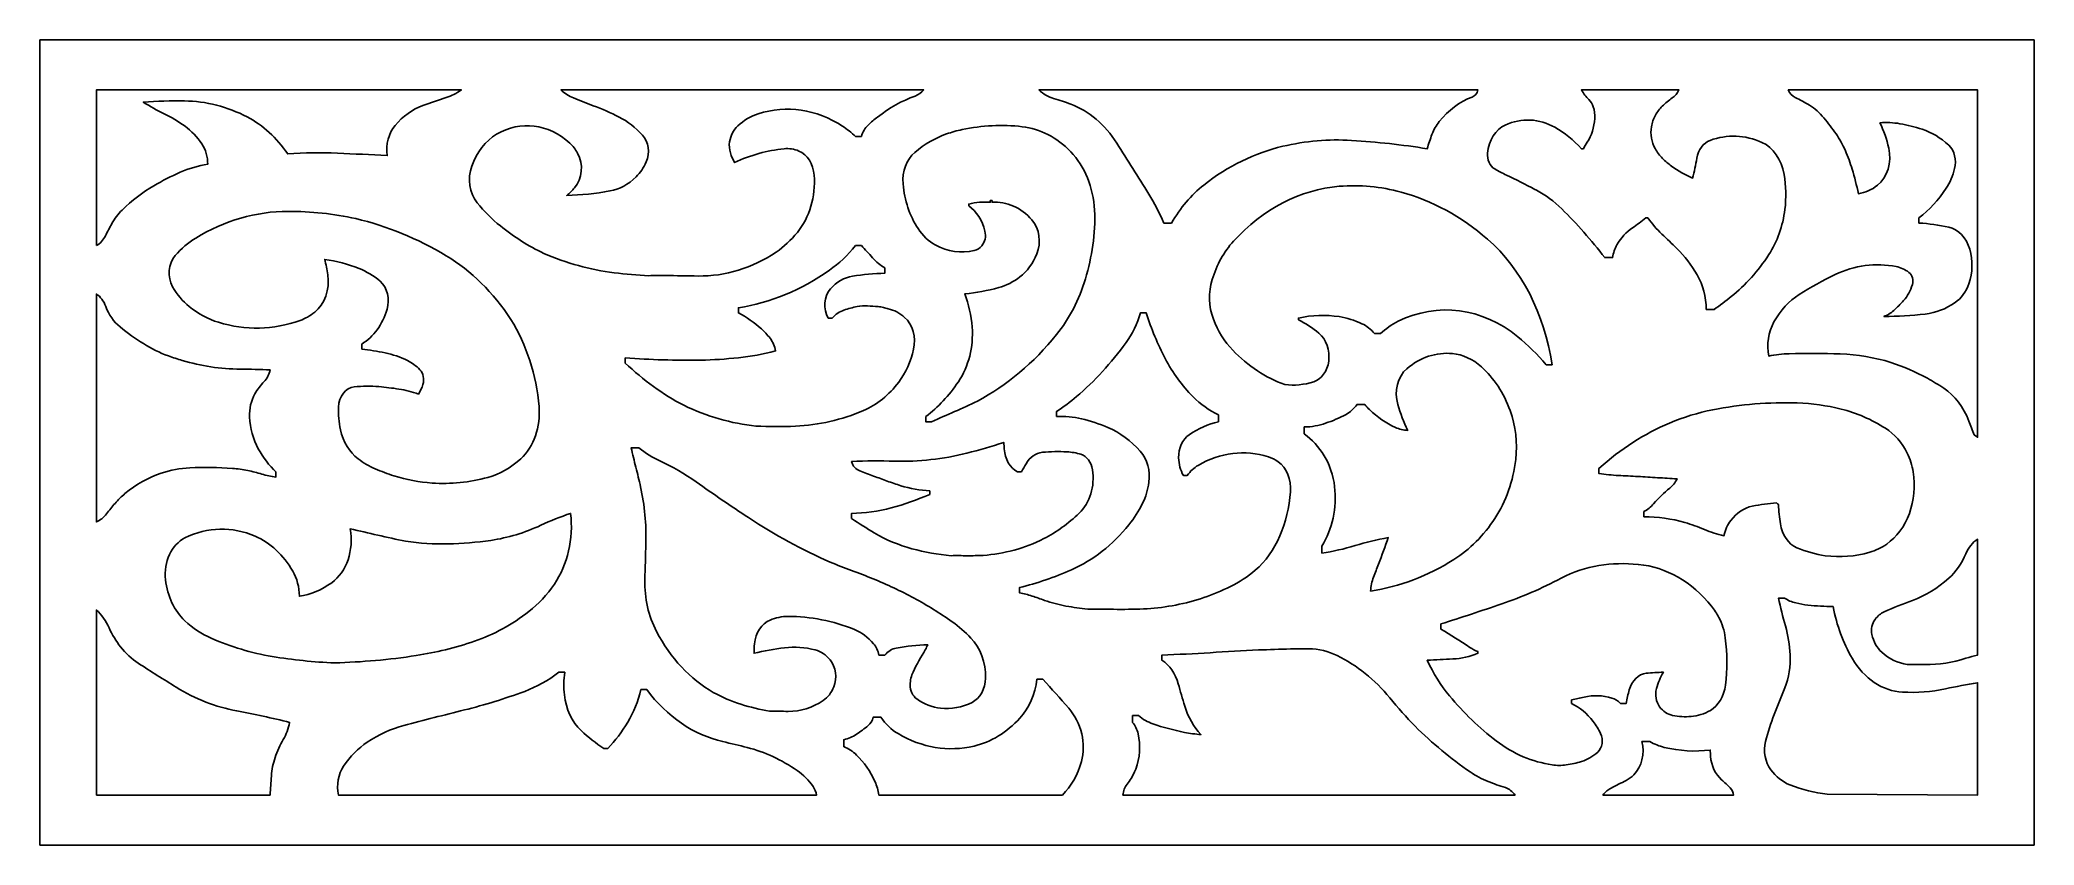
# Model space of a CAD drawing. Header units: centimetres. Extents: x 1.5 to 14, y -9 to -4.
import ezdxf

# ---------------------------------------------------------------- set-up
doc = ezdxf.new("R2010")
doc.units = ezdxf.units.CM
doc.header["$MEASUREMENT"] = 0
doc.layers.add('layer 1', color=7, linetype='Continuous')

msp = doc.modelspace()

# ---------------------------------------------------------------- linework, layer by layer
at = {"layer": 'layer 1', "color": 250}
for points, knots in [([(1.50052, -8.99918), (1.50052, -8.99918), (13.98322, -8.99918), (13.98322, -8.99918), (13.98322, -8.99918), (13.98322, -8.99918), (13.98321, -3.95999), (13.98321, -3.95999), (13.98321, -3.95999), (13.98321, -3.95999), (1.50051, -3.96), (1.50051, -3.96), (1.50051, -3.96), (1.50051, -3.96), (1.50052, -8.99918), (1.50052, -8.99918)], [0, 0, 0, 0, 0.2, 0.2, 0.2, 0.2, 0.4, 0.4, 0.4, 0.4, 0.6, 0.6, 0.6, 0.6, 1, 1, 1, 1]), ([(1.85477, -5.24678), (1.85477, -5.24678), (1.85477, -4.27356), (1.85477, -4.27356), (1.85477, -4.27356), (1.85477, -4.27356), (4.13869, -4.27356), (4.13869, -4.27356), (4.13869, -4.27356), (4.10882, -4.29407), (4.07707, -4.30991), (4.04415, -4.32076), (4.04415, -4.32076), (3.99514, -4.3369), (3.94627, -4.35371), (3.89755, -4.37119), (3.89755, -4.37119), (3.83273, -4.39444), (3.77334, -4.43689), (3.7243, -4.495), (3.7243, -4.495), (3.68333, -4.54357), (3.66461, -4.6148), (3.67456, -4.68448), (3.67456, -4.68448), (3.5708, -4.67872), (3.46702, -4.67339), (3.36323, -4.6685), (3.36323, -4.6685), (3.25936, -4.66359), (3.15538, -4.6653), (3.05165, -4.67363), (3.05165, -4.67363), (2.98287, -4.57267), (2.8962, -4.49351), (2.79857, -4.4425), (2.79857, -4.4425), (2.67408, -4.37745), (2.5408, -4.3433), (2.40599, -4.34194), (2.40599, -4.34194), (2.31991, -4.34107), (2.23383, -4.34354), (2.14787, -4.34933), (2.14787, -4.34933), (2.19049, -4.37689), (2.23435, -4.40129), (2.27923, -4.42243), (2.27923, -4.42243), (2.32415, -4.44359), (2.36752, -4.46963), (2.40885, -4.50025), (2.40885, -4.50025), (2.44873, -4.52973), (2.48449, -4.56725), (2.51472, -4.61128), (2.51472, -4.61128), (2.53895, -4.64659), (2.55186, -4.69199), (2.55093, -4.73861), (2.55093, -4.73861), (2.49213, -4.74746), (2.43426, -4.76427), (2.37833, -4.78875), (2.37833, -4.78875), (2.32253, -4.81321), (2.26772, -4.84108), (2.2141, -4.8723), (2.2141, -4.8723), (2.14328, -4.91352), (2.0765, -4.96489), (2.01509, -5.02544), (2.01509, -5.02544), (1.99058, -5.04959), (1.96898, -5.07804), (1.95093, -5.10993), (1.95093, -5.10993), (1.93679, -5.13499), (1.92323, -5.16056), (1.91029, -5.18664), (1.91029, -5.18664), (1.89706, -5.21329), (1.87769, -5.23428), (1.85477, -5.24678)], [0, 0, 0, 0, 0.04545455, 0.04545455, 0.04545455, 0.04545455, 0.09090909, 0.09090909, 0.09090909, 0.09090909, 0.13636364, 0.13636364, 0.13636364, 0.13636364, 0.18181818, 0.18181818, 0.18181818, 0.18181818, 0.22727273, 0.22727273, 0.22727273, 0.22727273, 0.27272727, 0.27272727, 0.27272727, 0.27272727, 0.31818182, 0.31818182, 0.31818182, 0.31818182, 0.36363636, 0.36363636, 0.36363636, 0.36363636, 0.40909091, 0.40909091, 0.40909091, 0.40909091, 0.45454545, 0.45454545, 0.45454545, 0.45454545, 0.5, 0.5, 0.5, 0.5, 0.54545455, 0.54545455, 0.54545455, 0.54545455, 0.59090909, 0.59090909, 0.59090909, 0.59090909, 0.63636364, 0.63636364, 0.63636364, 0.63636364, 0.68181818, 0.68181818, 0.68181818, 0.68181818, 0.72727273, 0.72727273, 0.72727273, 0.72727273, 0.77272727, 0.77272727, 0.77272727, 0.77272727, 0.81818182, 0.81818182, 0.81818182, 0.81818182, 0.86363636, 0.86363636, 0.86363636, 0.86363636, 0.90909091, 0.90909091, 0.90909091, 0.90909091, 1, 1, 1, 1]), ([(6.64264, -4.56558), (6.64264, -4.56558), (6.60595, -4.56558), (6.60595, -4.56558), (6.60595, -4.56558), (6.58076, -4.54021), (6.55366, -4.51805), (6.525, -4.49943), (6.525, -4.49943), (6.36217, -4.39358), (6.17428, -4.36626), (5.99656, -4.42272), (5.99656, -4.42272), (5.95039, -4.43737), (5.90696, -4.46321), (5.86866, -4.49878), (5.86866, -4.49878), (5.84261, -4.52297), (5.82454, -4.55833), (5.81787, -4.59818), (5.81787, -4.59818), (5.81402, -4.62121), (5.81565, -4.64514), (5.82256, -4.66701), (5.82256, -4.66701), (5.82936, -4.68848), (5.83812, -4.70888), (5.84867, -4.72779), (5.84867, -4.72779), (5.94824, -4.68089), (6.05256, -4.65176), (6.15856, -4.64124), (6.15856, -4.64124), (6.18987, -4.63813), (6.22135, -4.64298), (6.25115, -4.65547), (6.25115, -4.65547), (6.30409, -4.67766), (6.34165, -4.73716), (6.34688, -4.80703), (6.34688, -4.80703), (6.35684, -4.94021), (6.31813, -5.07198), (6.24175, -5.16511), (6.24175, -5.16511), (6.20218, -5.21334), (6.15763, -5.2547), (6.10934, -5.28807), (6.10934, -5.28807), (5.95897, -5.38847), (5.79091, -5.4399), (5.62066, -5.43768), (5.62066, -5.43768), (5.55232, -5.43678), (5.48397, -5.43557), (5.41563, -5.43402), (5.41563, -5.43402), (5.38077, -5.43323), (5.3459, -5.43394), (5.31107, -5.43612), (5.31107, -5.43612), (5.2389, -5.4322), (5.16681, -5.42583), (5.0949, -5.41704), (5.0949, -5.41704), (4.94472, -5.39867), (4.79675, -5.35797), (4.65417, -5.2958), (4.65417, -5.2958), (4.55928, -5.2507), (4.4684, -5.19315), (4.38307, -5.12415), (4.38307, -5.12415), (4.33097, -5.08208), (4.28234, -5.03351), (4.23795, -4.97923), (4.23795, -4.97923), (4.18924, -4.91971), (4.17549, -4.82806), (4.2035, -4.75026), (4.2035, -4.75026), (4.23507, -4.66263), (4.29046, -4.59195), (4.35966, -4.55091), (4.35966, -4.55091), (4.50892, -4.46238), (4.68491, -4.48392), (4.81791, -4.60681), (4.81791, -4.60681), (4.83674, -4.62422), (4.85321, -4.6454), (4.86663, -4.66947), (4.86663, -4.66947), (4.90458, -4.73745), (4.89628, -4.83041), (4.84741, -4.88626), (4.84741, -4.88626), (4.83215, -4.90368), (4.81572, -4.91941), (4.79831, -4.93327), (4.79831, -4.93327), (4.88882, -4.9315), (4.97914, -4.92227), (5.0687, -4.90564), (5.0687, -4.90564), (5.12835, -4.89454), (5.18466, -4.8642), (5.23218, -4.81752), (5.23218, -4.81752), (5.25828, -4.79186), (5.27996, -4.75982), (5.29591, -4.72329), (5.29591, -4.72329), (5.32026, -4.66747), (5.31045, -4.59793), (5.27225, -4.55615), (5.27225, -4.55615), (5.2288, -4.50858), (5.17943, -4.47032), (5.12609, -4.44292), (5.12609, -4.44292), (5.07307, -4.41569), (5.01898, -4.39194), (4.96401, -4.37175), (4.96401, -4.37175), (4.92244, -4.35641), (4.88106, -4.34024), (4.83989, -4.32326), (4.83989, -4.32326), (4.81197, -4.31174), (4.78558, -4.29499), (4.76164, -4.27356), (4.76164, -4.27356), (4.76164, -4.27356), (7.0335, -4.27356), (7.0335, -4.27356), (7.0335, -4.27356), (7.01792, -4.29105), (6.99937, -4.3039), (6.9793, -4.31113), (6.9793, -4.31113), (6.89637, -4.34098), (6.81719, -4.38527), (6.74404, -4.44271), (6.74404, -4.44271), (6.7238, -4.45852), (6.70412, -4.47539), (6.68501, -4.49327), (6.68501, -4.49327), (6.66549, -4.51155), (6.65074, -4.53672), (6.64264, -4.56558), (6.64264, -4.56558), (6.64264, -4.56558), (6.64264, -4.56558), (6.64264, -4.56558)], [0, 0, 0, 0, 0.025, 0.025, 0.025, 0.025, 0.05, 0.05, 0.05, 0.05, 0.075, 0.075, 0.075, 0.075, 0.1, 0.1, 0.1, 0.1, 0.125, 0.125, 0.125, 0.125, 0.15, 0.15, 0.15, 0.15, 0.175, 0.175, 0.175, 0.175, 0.2, 0.2, 0.2, 0.2, 0.225, 0.225, 0.225, 0.225, 0.25, 0.25, 0.25, 0.25, 0.275, 0.275, 0.275, 0.275, 0.3, 0.3, 0.3, 0.3, 0.325, 0.325, 0.325, 0.325, 0.35, 0.35, 0.35, 0.35, 0.375, 0.375, 0.375, 0.375, 0.4, 0.4, 0.4, 0.4, 0.425, 0.425, 0.425, 0.425, 0.45, 0.45, 0.45, 0.45, 0.475, 0.475, 0.475, 0.475, 0.5, 0.5, 0.5, 0.5, 0.525, 0.525, 0.525, 0.525, 0.55, 0.55, 0.55, 0.55, 0.575, 0.575, 0.575, 0.575, 0.6, 0.6, 0.6, 0.6, 0.625, 0.625, 0.625, 0.625, 0.65, 0.65, 0.65, 0.65, 0.675, 0.675, 0.675, 0.675, 0.7, 0.7, 0.7, 0.7, 0.725, 0.725, 0.725, 0.725, 0.75, 0.75, 0.75, 0.75, 0.775, 0.775, 0.775, 0.775, 0.8, 0.8, 0.8, 0.8, 0.825, 0.825, 0.825, 0.825, 0.85, 0.85, 0.85, 0.85, 0.875, 0.875, 0.875, 0.875, 0.9, 0.9, 0.9, 0.9, 0.925, 0.925, 0.925, 0.925, 0.95, 0.95, 0.95, 0.95, 1, 1, 1, 1]), ([(8.58466, -5.10626), (8.58466, -5.10626), (8.53579, -5.10626), (8.53579, -5.10626), (8.53579, -5.10626), (8.50822, -5.04257), (8.47656, -4.98183), (8.44112, -4.92464), (8.44112, -4.92464), (8.37504, -4.81802), (8.30846, -4.71191), (8.24134, -4.60632), (8.24134, -4.60632), (8.16752, -4.4902), (8.06741, -4.40506), (7.9542, -4.36221), (7.9542, -4.36221), (7.91854, -4.34871), (7.88251, -4.33683), (7.84616, -4.32658), (7.84616, -4.32658), (7.81285, -4.3172), (7.78147, -4.29912), (7.75406, -4.27356), (7.75406, -4.27356), (7.75406, -4.27356), (10.50223, -4.27356), (10.50223, -4.27356), (10.50223, -4.27356), (10.49623, -4.29482), (10.48251, -4.31121), (10.46531, -4.31768), (10.46531, -4.31768), (10.38753, -4.34691), (10.31671, -4.39977), (10.25906, -4.47163), (10.25906, -4.47163), (10.24057, -4.49468), (10.22539, -4.52155), (10.21418, -4.5511), (10.21418, -4.5511), (10.20305, -4.58044), (10.19318, -4.61052), (10.18463, -4.6412), (10.18463, -4.6412), (10.0274, -4.61613), (9.86947, -4.59875), (9.71118, -4.58906), (9.71118, -4.58906), (9.56688, -4.58026), (9.4223, -4.59264), (9.2803, -4.62601), (9.2803, -4.62601), (9.10484, -4.66724), (8.93716, -4.74946), (8.78582, -4.86847), (8.78582, -4.86847), (8.70702, -4.93042), (8.6387, -5.01119), (8.58466, -5.10626), (8.58466, -5.10626), (8.58466, -5.10626), (8.58466, -5.10626), (8.58466, -5.10626)], [0, 0, 0, 0, 0.05882353, 0.05882353, 0.05882353, 0.05882353, 0.11764706, 0.11764706, 0.11764706, 0.11764706, 0.17647059, 0.17647059, 0.17647059, 0.17647059, 0.23529412, 0.23529412, 0.23529412, 0.23529412, 0.29411765, 0.29411765, 0.29411765, 0.29411765, 0.35294118, 0.35294118, 0.35294118, 0.35294118, 0.41176471, 0.41176471, 0.41176471, 0.41176471, 0.47058824, 0.47058824, 0.47058824, 0.47058824, 0.52941176, 0.52941176, 0.52941176, 0.52941176, 0.58823529, 0.58823529, 0.58823529, 0.58823529, 0.64705882, 0.64705882, 0.64705882, 0.64705882, 0.70588235, 0.70588235, 0.70588235, 0.70588235, 0.76470588, 0.76470588, 0.76470588, 0.76470588, 0.82352941, 0.82352941, 0.82352941, 0.82352941, 0.88235294, 0.88235294, 0.88235294, 0.88235294, 1, 1, 1, 1]), ([(11.56482, -5.07387), (11.56482, -5.07387), (11.5526, -5.07387), (11.5526, -5.07387), (11.5526, -5.07387), (11.52554, -5.09611), (11.49773, -5.11691), (11.46927, -5.13621), (11.46927, -5.13621), (11.43106, -5.16211), (11.39786, -5.19824), (11.37201, -5.24208), (11.37201, -5.24208), (11.35802, -5.26581), (11.34877, -5.2934), (11.34504, -5.32256), (11.34504, -5.32256), (11.34504, -5.32256), (11.29615, -5.32256), (11.29615, -5.32256), (11.29615, -5.32256), (11.21199, -5.21313), (11.1219, -5.1112), (11.02651, -5.01746), (11.02651, -5.01746), (10.97801, -4.9698), (10.92461, -4.93065), (10.86772, -4.90106), (10.86772, -4.90106), (10.86474, -4.89952), (10.86178, -4.89792), (10.85883, -4.89631), (10.85883, -4.89631), (10.79992, -4.86399), (10.7403, -4.83383), (10.68001, -4.80584), (10.68001, -4.80584), (10.65528, -4.79422), (10.63087, -4.78154), (10.60683, -4.76784), (10.60683, -4.76784), (10.57631, -4.75047), (10.55826, -4.7102), (10.56218, -4.66837), (10.56218, -4.66837), (10.5697, -4.58839), (10.61247, -4.52052), (10.67265, -4.49295), (10.67265, -4.49295), (10.77383, -4.44658), (10.88549, -4.45163), (10.98381, -4.50694), (10.98381, -4.50694), (11.04413, -4.54088), (11.10002, -4.58616), (11.14954, -4.6412), (11.14954, -4.6412), (11.14954, -4.6412), (11.16175, -4.6412), (11.16175, -4.6412), (11.16175, -4.6412), (11.1695, -4.6275), (11.17757, -4.61408), (11.18595, -4.60095), (11.18595, -4.60095), (11.2132, -4.55826), (11.22974, -4.50636), (11.23347, -4.4518), (11.23347, -4.4518), (11.23517, -4.42694), (11.23185, -4.40195), (11.2238, -4.37914), (11.2238, -4.37914), (11.21745, -4.36104), (11.20762, -4.34521), (11.1952, -4.33306), (11.1952, -4.33306), (11.17781, -4.31606), (11.16243, -4.29602), (11.14954, -4.27356), (11.14954, -4.27356), (11.14954, -4.27356), (11.76029, -4.27356), (11.76029, -4.27356), (11.76029, -4.27356), (11.75021, -4.29466), (11.73576, -4.31196), (11.7185, -4.32358), (11.7185, -4.32358), (11.69651, -4.33837), (11.67554, -4.35543), (11.6558, -4.37458), (11.6558, -4.37458), (11.63926, -4.39071), (11.62477, -4.4099), (11.61283, -4.43151), (11.61283, -4.43151), (11.60084, -4.4532), (11.59238, -4.47765), (11.58794, -4.50347), (11.58794, -4.50347), (11.58399, -4.52696), (11.58411, -4.55124), (11.58828, -4.57466), (11.58828, -4.57466), (11.59245, -4.59804), (11.60017, -4.62017), (11.61103, -4.63985), (11.61103, -4.63985), (11.6238, -4.66321), (11.63934, -4.68394), (11.65714, -4.70132), (11.65714, -4.70132), (11.67484, -4.71862), (11.69332, -4.7346), (11.71249, -4.74921), (11.71249, -4.74921), (11.7546, -4.78049), (11.79926, -4.80595), (11.84572, -4.82514), (11.84572, -4.82514), (11.85611, -4.78434), (11.86486, -4.74293), (11.87194, -4.70103), (11.87194, -4.70103), (11.881, -4.6475), (11.91272, -4.60451), (11.95448, -4.5891), (11.95448, -4.5891), (12.06111, -4.54977), (12.175, -4.55419), (12.27951, -4.60167), (12.27951, -4.60167), (12.35006, -4.6337), (12.40242, -4.70944), (12.41792, -4.8017), (12.41792, -4.8017), (12.43004, -4.87381), (12.43186, -4.94808), (12.42334, -5.02101), (12.42334, -5.02101), (12.41053, -5.12491), (12.37575, -5.22264), (12.32267, -5.30389), (12.32267, -5.30389), (12.25566, -5.40647), (12.17623, -5.4952), (12.08733, -5.56682), (12.08733, -5.56682), (12.05234, -5.595), (12.01659, -5.6217), (11.98017, -5.64687), (11.98017, -5.64687), (11.98017, -5.64687), (11.93128, -5.64687), (11.93128, -5.64687), (11.93128, -5.64687), (11.93069, -5.56891), (11.91067, -5.4932), (11.87402, -5.43031), (11.87402, -5.43031), (11.83809, -5.36865), (11.7956, -5.31351), (11.74774, -5.2664), (11.74774, -5.2664), (11.71639, -5.23556), (11.68486, -5.20504), (11.65313, -5.17486), (11.65313, -5.17486), (11.62134, -5.1446), (11.59178, -5.1108), (11.56482, -5.07387)], [0, 0, 0, 0, 0.02272727, 0.02272727, 0.02272727, 0.02272727, 0.04545455, 0.04545455, 0.04545455, 0.04545455, 0.06818182, 0.06818182, 0.06818182, 0.06818182, 0.09090909, 0.09090909, 0.09090909, 0.09090909, 0.11363636, 0.11363636, 0.11363636, 0.11363636, 0.13636364, 0.13636364, 0.13636364, 0.13636364, 0.15909091, 0.15909091, 0.15909091, 0.15909091, 0.18181818, 0.18181818, 0.18181818, 0.18181818, 0.20454545, 0.20454545, 0.20454545, 0.20454545, 0.22727273, 0.22727273, 0.22727273, 0.22727273, 0.25, 0.25, 0.25, 0.25, 0.27272727, 0.27272727, 0.27272727, 0.27272727, 0.29545455, 0.29545455, 0.29545455, 0.29545455, 0.31818182, 0.31818182, 0.31818182, 0.31818182, 0.34090909, 0.34090909, 0.34090909, 0.34090909, 0.36363636, 0.36363636, 0.36363636, 0.36363636, 0.38636364, 0.38636364, 0.38636364, 0.38636364, 0.40909091, 0.40909091, 0.40909091, 0.40909091, 0.43181818, 0.43181818, 0.43181818, 0.43181818, 0.45454545, 0.45454545, 0.45454545, 0.45454545, 0.47727273, 0.47727273, 0.47727273, 0.47727273, 0.5, 0.5, 0.5, 0.5, 0.52272727, 0.52272727, 0.52272727, 0.52272727, 0.54545455, 0.54545455, 0.54545455, 0.54545455, 0.56818182, 0.56818182, 0.56818182, 0.56818182, 0.59090909, 0.59090909, 0.59090909, 0.59090909, 0.61363636, 0.61363636, 0.61363636, 0.61363636, 0.63636364, 0.63636364, 0.63636364, 0.63636364, 0.65909091, 0.65909091, 0.65909091, 0.65909091, 0.68181818, 0.68181818, 0.68181818, 0.68181818, 0.70454545, 0.70454545, 0.70454545, 0.70454545, 0.72727273, 0.72727273, 0.72727273, 0.72727273, 0.75, 0.75, 0.75, 0.75, 0.77272727, 0.77272727, 0.77272727, 0.77272727, 0.79545455, 0.79545455, 0.79545455, 0.79545455, 0.81818182, 0.81818182, 0.81818182, 0.81818182, 0.84090909, 0.84090909, 0.84090909, 0.84090909, 0.86363636, 0.86363636, 0.86363636, 0.86363636, 0.88636364, 0.88636364, 0.88636364, 0.88636364, 0.90909091, 0.90909091, 0.90909091, 0.90909091, 0.93181818, 0.93181818, 0.93181818, 0.93181818, 0.95454545, 0.95454545, 0.95454545, 0.95454545, 1, 1, 1, 1]), ([(13.2626, -5.07387), (13.32757, -5.02513), (13.3852, -4.96242), (13.43287, -4.88854), (13.43287, -4.88854), (13.45639, -4.85209), (13.47431, -4.81049), (13.48573, -4.7658), (13.48573, -4.7658), (13.49951, -4.71179), (13.48454, -4.65279), (13.44838, -4.61887), (13.44838, -4.61887), (13.39881, -4.57235), (13.34247, -4.53856), (13.28252, -4.51943), (13.28252, -4.51943), (13.23659, -4.50476), (13.19009, -4.49317), (13.1432, -4.48467), (13.1432, -4.48467), (13.10185, -4.47717), (13.06, -4.4753), (13.01834, -4.47907), (13.01834, -4.47907), (13.04208, -4.52838), (13.06063, -4.58137), (13.07352, -4.63668), (13.07352, -4.63668), (13.09426, -4.72562), (13.06518, -4.8211), (13.00257, -4.86999), (13.00257, -4.86999), (12.96652, -4.89811), (12.92601, -4.91598), (12.8839, -4.92235), (12.8839, -4.92235), (12.87235, -4.87059), (12.85912, -4.81945), (12.84425, -4.76906), (12.84425, -4.76906), (12.83217, -4.72931), (12.81795, -4.69066), (12.80164, -4.65339), (12.80164, -4.65339), (12.78531, -4.61604), (12.76584, -4.581), (12.74357, -4.54888), (12.74357, -4.54888), (12.71935, -4.51396), (12.69397, -4.48037), (12.66748, -4.44817), (12.66748, -4.44817), (12.64083, -4.41581), (12.61033, -4.38886), (12.57706, -4.36836), (12.57706, -4.36836), (12.54801, -4.35058), (12.51831, -4.33456), (12.48803, -4.3204), (12.48803, -4.3204), (12.46953, -4.31173), (12.45403, -4.29514), (12.44428, -4.27356), (12.44428, -4.27356), (12.44428, -4.27356), (13.62896, -4.27356), (13.62896, -4.27356), (13.62896, -4.27356), (13.62896, -4.27356), (13.62896, -6.44715), (13.62896, -6.44715), (13.62896, -6.44715), (13.62896, -6.44715), (13.60741, -6.43119), (13.60741, -6.43119), (13.60741, -6.43119), (13.59633, -6.40292), (13.58546, -6.37454), (13.57477, -6.34605), (13.57477, -6.34605), (13.54155, -6.25751), (13.48634, -6.185), (13.41743, -6.13945), (13.41743, -6.13945), (13.38386, -6.11726), (13.34963, -6.09666), (13.31483, -6.0777), (13.31483, -6.0777), (13.24102, -6.03741), (13.16488, -6.00427), (13.08706, -5.97851), (13.08706, -5.97851), (12.98314, -5.94684), (12.87686, -5.92907), (12.76997, -5.92549), (12.76997, -5.92549), (12.66336, -5.92192), (12.55671, -5.92135), (12.45009, -5.9238), (12.45009, -5.9238), (12.4072, -5.92477), (12.36445, -5.92983), (12.32217, -5.93894), (12.32217, -5.93894), (12.30821, -5.86519), (12.32009, -5.78741), (12.35474, -5.72537), (12.35474, -5.72537), (12.3953, -5.65276), (12.44949, -5.59381), (12.51247, -5.55378), (12.51247, -5.55378), (12.58556, -5.50734), (12.66051, -5.46567), (12.73702, -5.42897), (12.73702, -5.42897), (12.85906, -5.37042), (12.99125, -5.35312), (13.12026, -5.37881), (13.12026, -5.37881), (13.14841, -5.3844), (13.17547, -5.39668), (13.19999, -5.41495), (13.19999, -5.41495), (13.22081, -5.43046), (13.22982, -5.46253), (13.2214, -5.49109), (13.2214, -5.49109), (13.20996, -5.52992), (13.191, -5.56457), (13.16624, -5.59189), (13.16624, -5.59189), (13.14638, -5.61382), (13.12569, -5.6345), (13.10423, -5.65388), (13.10423, -5.65388), (13.08568, -5.67065), (13.06481, -5.68297), (13.04271, -5.69023), (13.04271, -5.69023), (13.12926, -5.69117), (13.2158, -5.68638), (13.30196, -5.67587), (13.30196, -5.67587), (13.36731, -5.66788), (13.43071, -5.64355), (13.48847, -5.60428), (13.48847, -5.60428), (13.52707, -5.57804), (13.55752, -5.5363), (13.57499, -5.48567), (13.57499, -5.48567), (13.59862, -5.41738), (13.60056, -5.34035), (13.5804, -5.27031), (13.5804, -5.27031), (13.55952, -5.19786), (13.50942, -5.14507), (13.44902, -5.13198), (13.44902, -5.13198), (13.38736, -5.1186), (13.32511, -5.11001), (13.2626, -5.10626), (13.2626, -5.10626), (13.2626, -5.10626), (13.2626, -5.07387), (13.2626, -5.07387)], [0, 0, 0, 0, 0.02325581, 0.02325581, 0.02325581, 0.02325581, 0.04651163, 0.04651163, 0.04651163, 0.04651163, 0.06976744, 0.06976744, 0.06976744, 0.06976744, 0.09302326, 0.09302326, 0.09302326, 0.09302326, 0.11627907, 0.11627907, 0.11627907, 0.11627907, 0.13953488, 0.13953488, 0.13953488, 0.13953488, 0.1627907, 0.1627907, 0.1627907, 0.1627907, 0.18604651, 0.18604651, 0.18604651, 0.18604651, 0.20930233, 0.20930233, 0.20930233, 0.20930233, 0.23255814, 0.23255814, 0.23255814, 0.23255814, 0.25581395, 0.25581395, 0.25581395, 0.25581395, 0.27906977, 0.27906977, 0.27906977, 0.27906977, 0.30232558, 0.30232558, 0.30232558, 0.30232558, 0.3255814, 0.3255814, 0.3255814, 0.3255814, 0.34883721, 0.34883721, 0.34883721, 0.34883721, 0.37209302, 0.37209302, 0.37209302, 0.37209302, 0.39534884, 0.39534884, 0.39534884, 0.39534884, 0.41860465, 0.41860465, 0.41860465, 0.41860465, 0.44186047, 0.44186047, 0.44186047, 0.44186047, 0.46511628, 0.46511628, 0.46511628, 0.46511628, 0.48837209, 0.48837209, 0.48837209, 0.48837209, 0.51162791, 0.51162791, 0.51162791, 0.51162791, 0.53488372, 0.53488372, 0.53488372, 0.53488372, 0.55813953, 0.55813953, 0.55813953, 0.55813953, 0.58139535, 0.58139535, 0.58139535, 0.58139535, 0.60465116, 0.60465116, 0.60465116, 0.60465116, 0.62790698, 0.62790698, 0.62790698, 0.62790698, 0.65116279, 0.65116279, 0.65116279, 0.65116279, 0.6744186, 0.6744186, 0.6744186, 0.6744186, 0.69767442, 0.69767442, 0.69767442, 0.69767442, 0.72093023, 0.72093023, 0.72093023, 0.72093023, 0.74418605, 0.74418605, 0.74418605, 0.74418605, 0.76744186, 0.76744186, 0.76744186, 0.76744186, 0.79069767, 0.79069767, 0.79069767, 0.79069767, 0.81395349, 0.81395349, 0.81395349, 0.81395349, 0.8372093, 0.8372093, 0.8372093, 0.8372093, 0.86046512, 0.86046512, 0.86046512, 0.86046512, 0.88372093, 0.88372093, 0.88372093, 0.88372093, 0.90697674, 0.90697674, 0.90697674, 0.90697674, 0.93023256, 0.93023256, 0.93023256, 0.93023256, 0.95348837, 0.95348837, 0.95348837, 0.95348837, 1, 1, 1, 1]), ([(7.31442, -4.99808), (7.36307, -5.03299), (7.39942, -5.08981), (7.41614, -5.15703), (7.41614, -5.15703), (7.42423, -5.18961), (7.41674, -5.22517), (7.39689, -5.24846), (7.39689, -5.24846), (7.38355, -5.26407), (7.36692, -5.27458), (7.34898, -5.27873), (7.34898, -5.27873), (7.2667, -5.29777), (7.18172, -5.28541), (7.10506, -5.24325), (7.10506, -5.24325), (7.06319, -5.22024), (7.0262, -5.18513), (6.99712, -5.14081), (6.99712, -5.14081), (6.94489, -5.06125), (6.91239, -4.96409), (6.90366, -4.86149), (6.90366, -4.86149), (6.89702, -4.78366), (6.92528, -4.70755), (6.97695, -4.66388), (6.97695, -4.66388), (7.03776, -4.6125), (7.10473, -4.57365), (7.17529, -4.54884), (7.17529, -4.54884), (7.20765, -4.53751), (7.24048, -4.52831), (7.2736, -4.5213), (7.2736, -4.5213), (7.39784, -4.49505), (7.52428, -4.48896), (7.64976, -4.50319), (7.64976, -4.50319), (7.76093, -4.5158), (7.86654, -4.57032), (7.9527, -4.65954), (7.9527, -4.65954), (8.04055, -4.75051), (8.09459, -4.88324), (8.10199, -5.02603), (8.10199, -5.02603), (8.10567, -5.09905), (8.10218, -5.17238), (8.09162, -5.24433), (8.09162, -5.24433), (8.08106, -5.31615), (8.06547, -5.38667), (8.04503, -5.45504), (8.04503, -5.45504), (8.0057, -5.58661), (7.944, -5.70587), (7.86431, -5.80444), (7.86431, -5.80444), (7.72152, -5.98105), (7.55334, -6.12207), (7.3688, -6.21998), (7.3688, -6.21998), (7.32153, -6.24336), (7.27387, -6.26543), (7.22584, -6.28615), (7.22584, -6.28615), (7.17785, -6.30685), (7.13003, -6.32807), (7.08234, -6.34981), (7.08234, -6.34981), (7.08234, -6.34981), (7.0457, -6.34981), (7.0457, -6.34981), (7.0457, -6.34981), (7.0457, -6.34981), (7.0457, -6.31741), (7.0457, -6.31741), (7.0457, -6.31741), (7.12279, -6.25916), (7.19178, -6.1855), (7.24998, -6.09928), (7.24998, -6.09928), (7.31414, -6.00421), (7.34514, -5.88074), (7.33596, -5.75658), (7.33596, -5.75658), (7.33064, -5.68468), (7.31505, -5.6146), (7.28992, -5.54968), (7.28992, -5.54968), (7.36134, -5.54213), (7.43231, -5.52891), (7.5024, -5.51009), (7.5024, -5.51009), (7.54924, -5.49752), (7.59401, -5.475), (7.63483, -5.44347), (7.63483, -5.44347), (7.68002, -5.40863), (7.71669, -5.35882), (7.74081, -5.29946), (7.74081, -5.29946), (7.76987, -5.22792), (7.75727, -5.14087), (7.70997, -5.08687), (7.70997, -5.08687), (7.64213, -5.0094), (7.55238, -4.96962), (7.46091, -4.97653), (7.46091, -4.97653), (7.46091, -4.97653), (7.46091, -4.96569), (7.46091, -4.96569), (7.46091, -4.96569), (7.46091, -4.96569), (7.44876, -4.96569), (7.44876, -4.96569), (7.44876, -4.96569), (7.44876, -4.96569), (7.44876, -4.97653), (7.44876, -4.97653), (7.44876, -4.97653), (7.40379, -4.97284), (7.35865, -4.97646), (7.31442, -4.98731), (7.31442, -4.98731), (7.31442, -4.98731), (7.31442, -4.99808), (7.31442, -4.99808)], [0, 0, 0, 0, 0.02941176, 0.02941176, 0.02941176, 0.02941176, 0.05882353, 0.05882353, 0.05882353, 0.05882353, 0.08823529, 0.08823529, 0.08823529, 0.08823529, 0.11764706, 0.11764706, 0.11764706, 0.11764706, 0.14705882, 0.14705882, 0.14705882, 0.14705882, 0.17647059, 0.17647059, 0.17647059, 0.17647059, 0.20588235, 0.20588235, 0.20588235, 0.20588235, 0.23529412, 0.23529412, 0.23529412, 0.23529412, 0.26470588, 0.26470588, 0.26470588, 0.26470588, 0.29411765, 0.29411765, 0.29411765, 0.29411765, 0.32352941, 0.32352941, 0.32352941, 0.32352941, 0.35294118, 0.35294118, 0.35294118, 0.35294118, 0.38235294, 0.38235294, 0.38235294, 0.38235294, 0.41176471, 0.41176471, 0.41176471, 0.41176471, 0.44117647, 0.44117647, 0.44117647, 0.44117647, 0.47058824, 0.47058824, 0.47058824, 0.47058824, 0.5, 0.5, 0.5, 0.5, 0.52941176, 0.52941176, 0.52941176, 0.52941176, 0.55882353, 0.55882353, 0.55882353, 0.55882353, 0.58823529, 0.58823529, 0.58823529, 0.58823529, 0.61764706, 0.61764706, 0.61764706, 0.61764706, 0.64705882, 0.64705882, 0.64705882, 0.64705882, 0.67647059, 0.67647059, 0.67647059, 0.67647059, 0.70588235, 0.70588235, 0.70588235, 0.70588235, 0.73529412, 0.73529412, 0.73529412, 0.73529412, 0.76470588, 0.76470588, 0.76470588, 0.76470588, 0.79411765, 0.79411765, 0.79411765, 0.79411765, 0.82352941, 0.82352941, 0.82352941, 0.82352941, 0.85294118, 0.85294118, 0.85294118, 0.85294118, 0.88235294, 0.88235294, 0.88235294, 0.88235294, 0.91176471, 0.91176471, 0.91176471, 0.91176471, 0.94117647, 0.94117647, 0.94117647, 0.94117647, 1, 1, 1, 1]), ([(9.89149, -5.79839), (9.89149, -5.79839), (9.85492, -5.79839), (9.85492, -5.79839), (9.85492, -5.79839), (9.83211, -5.77115), (9.80517, -5.74999), (9.77569, -5.73618), (9.77569, -5.73618), (9.72997, -5.71473), (9.68245, -5.69995), (9.63405, -5.69209), (9.63405, -5.69209), (9.54899, -5.67899), (9.46286, -5.682), (9.37851, -5.70104), (9.37851, -5.70104), (9.37851, -5.70104), (9.37851, -5.71184), (9.37851, -5.71184), (9.37851, -5.71184), (9.42335, -5.73441), (9.46626, -5.76261), (9.50661, -5.79599), (9.50661, -5.79599), (9.55258, -5.83401), (9.5765, -5.90253), (9.56772, -5.97083), (9.56772, -5.97083), (9.55968, -6.03342), (9.52279, -6.08406), (9.47393, -6.09971), (9.47393, -6.09971), (9.41466, -6.11866), (9.35321, -6.12457), (9.29234, -6.11712), (9.29234, -6.11712), (9.1735, -6.0736), (9.06282, -6.00031), (8.96701, -5.90177), (8.96701, -5.90177), (8.91558, -5.84888), (8.87416, -5.78222), (8.84574, -5.70671), (8.84574, -5.70671), (8.81648, -5.629), (8.81387, -5.53954), (8.83845, -5.4593), (8.83845, -5.4593), (8.86667, -5.36722), (8.91234, -5.28514), (8.97146, -5.22023), (8.97146, -5.22023), (9.15629, -5.01725), (9.38928, -4.8964), (9.63416, -4.87636), (9.63416, -4.87636), (9.76358, -4.86577), (9.89357, -4.87786), (10.02034, -4.91226), (10.02034, -4.91226), (10.21454, -4.96478), (10.39861, -5.0651), (10.56189, -5.20733), (10.56189, -5.20733), (10.77375, -5.39186), (10.91913, -5.67436), (10.96634, -5.99294), (10.96634, -5.99294), (10.96634, -5.99294), (10.92967, -5.99294), (10.92967, -5.99294), (10.92967, -5.99294), (10.87443, -5.92836), (10.8149, -5.86987), (10.75171, -5.81807), (10.75171, -5.81807), (10.52891, -5.63554), (10.24996, -5.59942), (10.00235, -5.72129), (10.00235, -5.72129), (9.96285, -5.74073), (9.92557, -5.76664), (9.89149, -5.79839)], [0, 0, 0, 0, 0.04545455, 0.04545455, 0.04545455, 0.04545455, 0.09090909, 0.09090909, 0.09090909, 0.09090909, 0.13636364, 0.13636364, 0.13636364, 0.13636364, 0.18181818, 0.18181818, 0.18181818, 0.18181818, 0.22727273, 0.22727273, 0.22727273, 0.22727273, 0.27272727, 0.27272727, 0.27272727, 0.27272727, 0.31818182, 0.31818182, 0.31818182, 0.31818182, 0.36363636, 0.36363636, 0.36363636, 0.36363636, 0.40909091, 0.40909091, 0.40909091, 0.40909091, 0.45454545, 0.45454545, 0.45454545, 0.45454545, 0.5, 0.5, 0.5, 0.5, 0.54545455, 0.54545455, 0.54545455, 0.54545455, 0.59090909, 0.59090909, 0.59090909, 0.59090909, 0.63636364, 0.63636364, 0.63636364, 0.63636364, 0.68181818, 0.68181818, 0.68181818, 0.68181818, 0.72727273, 0.72727273, 0.72727273, 0.72727273, 0.77272727, 0.77272727, 0.77272727, 0.77272727, 0.81818182, 0.81818182, 0.81818182, 0.81818182, 0.86363636, 0.86363636, 0.86363636, 0.86363636, 0.90909091, 0.90909091, 0.90909091, 0.90909091, 1, 1, 1, 1]), ([(3.51584, -5.89563), (3.51584, -5.89563), (3.51584, -5.86319), (3.51584, -5.86319), (3.51584, -5.86319), (3.58854, -5.81866), (3.64502, -5.74109), (3.67384, -5.64609), (3.67384, -5.64609), (3.69332, -5.58188), (3.67532, -5.50933), (3.63021, -5.47054), (3.63021, -5.47054), (3.58974, -5.4357), (3.54535, -5.40875), (3.4985, -5.39056), (3.4985, -5.39056), (3.42843, -5.36335), (3.35657, -5.34422), (3.28375, -5.33337), (3.28375, -5.33337), (3.29158, -5.36509), (3.29787, -5.39737), (3.3026, -5.43003), (3.3026, -5.43003), (3.3159, -5.52185), (3.28343, -5.6147), (3.22068, -5.66456), (3.22068, -5.66456), (3.19228, -5.68703), (3.16145, -5.70428), (3.12916, -5.71574), (3.12916, -5.71574), (2.96268, -5.77489), (2.78678, -5.77893), (2.61868, -5.72752), (2.61868, -5.72752), (2.55338, -5.70755), (2.49116, -5.67402), (2.43462, -5.62836), (2.43462, -5.62836), (2.39422, -5.59574), (2.35909, -5.55377), (2.33111, -5.5047), (2.33111, -5.5047), (2.29655, -5.44415), (2.3034, -5.36059), (2.34698, -5.31006), (2.34698, -5.31006), (2.38532, -5.26563), (2.4287, -5.22854), (2.47565, -5.20001), (2.47565, -5.20001), (2.65636, -5.0902), (2.85454, -5.03315), (3.05524, -5.03311), (3.05524, -5.03311), (3.19683, -5.03308), (3.33818, -5.04823), (3.47772, -5.07837), (3.47772, -5.07837), (3.67369, -5.12462), (3.86408, -5.2028), (4.044, -5.31087), (4.044, -5.31087), (4.20039, -5.40479), (4.3385, -5.54085), (4.44848, -5.70927), (4.44848, -5.70927), (4.54663, -5.86691), (4.60778, -6.05603), (4.62499, -6.25508), (4.62499, -6.25508), (4.63593, -6.38143), (4.59242, -6.50563), (4.51097, -6.58089), (4.51097, -6.58089), (4.44944, -6.63773), (4.37902, -6.67757), (4.30438, -6.69781), (4.30438, -6.69781), (4.18982, -6.72887), (4.07249, -6.74091), (3.95543, -6.73365), (3.95543, -6.73365), (3.87507, -6.7273), (3.79529, -6.71217), (3.717, -6.68846), (3.717, -6.68846), (3.67735, -6.67553), (3.6381, -6.66072), (3.59933, -6.64407), (3.59933, -6.64407), (3.56191, -6.628), (3.52591, -6.60702), (3.49198, -6.58149), (3.49198, -6.58149), (3.43806, -6.54093), (3.39861, -6.47576), (3.38184, -6.39963), (3.38184, -6.39963), (3.37174, -6.35349), (3.36769, -6.30557), (3.36986, -6.25778), (3.36986, -6.25778), (3.37286, -6.19086), (3.41469, -6.1369), (3.46781, -6.13128), (3.46781, -6.13128), (3.51949, -6.12584), (3.57143, -6.12545), (3.62315, -6.1301), (3.62315, -6.1301), (3.66474, -6.13377), (3.70623, -6.13877), (3.74761, -6.14508), (3.74761, -6.14508), (3.78905, -6.1514), (3.83001, -6.16202), (3.87005, -6.17683), (3.87005, -6.17683), (3.88174, -6.15881), (3.89115, -6.13866), (3.89795, -6.11704), (3.89795, -6.11704), (3.90827, -6.08416), (3.90065, -6.04672), (3.87901, -6.02415), (3.87901, -6.02415), (3.85585, -5.99999), (3.82976, -5.98067), (3.80172, -5.96692), (3.80172, -5.96692), (3.75621, -5.94464), (3.70898, -5.92844), (3.66079, -5.91854), (3.66079, -5.91854), (3.61272, -5.90866), (3.56436, -5.90103), (3.51584, -5.89563)], [0, 0, 0, 0, 0.02777778, 0.02777778, 0.02777778, 0.02777778, 0.05555556, 0.05555556, 0.05555556, 0.05555556, 0.08333333, 0.08333333, 0.08333333, 0.08333333, 0.11111111, 0.11111111, 0.11111111, 0.11111111, 0.13888889, 0.13888889, 0.13888889, 0.13888889, 0.16666667, 0.16666667, 0.16666667, 0.16666667, 0.19444444, 0.19444444, 0.19444444, 0.19444444, 0.22222222, 0.22222222, 0.22222222, 0.22222222, 0.25, 0.25, 0.25, 0.25, 0.27777778, 0.27777778, 0.27777778, 0.27777778, 0.30555556, 0.30555556, 0.30555556, 0.30555556, 0.33333333, 0.33333333, 0.33333333, 0.33333333, 0.36111111, 0.36111111, 0.36111111, 0.36111111, 0.38888889, 0.38888889, 0.38888889, 0.38888889, 0.41666667, 0.41666667, 0.41666667, 0.41666667, 0.44444444, 0.44444444, 0.44444444, 0.44444444, 0.47222222, 0.47222222, 0.47222222, 0.47222222, 0.5, 0.5, 0.5, 0.5, 0.52777778, 0.52777778, 0.52777778, 0.52777778, 0.55555556, 0.55555556, 0.55555556, 0.55555556, 0.58333333, 0.58333333, 0.58333333, 0.58333333, 0.61111111, 0.61111111, 0.61111111, 0.61111111, 0.63888889, 0.63888889, 0.63888889, 0.63888889, 0.66666667, 0.66666667, 0.66666667, 0.66666667, 0.69444444, 0.69444444, 0.69444444, 0.69444444, 0.72222222, 0.72222222, 0.72222222, 0.72222222, 0.75, 0.75, 0.75, 0.75, 0.77777778, 0.77777778, 0.77777778, 0.77777778, 0.80555556, 0.80555556, 0.80555556, 0.80555556, 0.83333333, 0.83333333, 0.83333333, 0.83333333, 0.86111111, 0.86111111, 0.86111111, 0.86111111, 0.88888889, 0.88888889, 0.88888889, 0.88888889, 0.91666667, 0.91666667, 0.91666667, 0.91666667, 0.94444444, 0.94444444, 0.94444444, 0.94444444, 1, 1, 1, 1]), ([(6.60595, -5.24678), (6.60595, -5.24678), (6.64264, -5.24678), (6.64264, -5.24678), (6.64264, -5.24678), (6.66596, -5.27204), (6.68915, -5.29749), (6.71221, -5.32313), (6.71221, -5.32313), (6.73537, -5.34888), (6.76125, -5.37049), (6.78913, -5.38737), (6.78913, -5.38737), (6.78913, -5.38737), (6.78913, -5.41991), (6.78913, -5.41991), (6.78913, -5.41991), (6.72138, -5.42236), (6.65377, -5.4287), (6.58648, -5.43891), (6.58648, -5.43891), (6.53518, -5.4467), (6.48711, -5.4743), (6.44884, -5.51795), (6.44884, -5.51795), (6.40732, -5.56537), (6.40125, -5.64464), (6.43494, -5.70104), (6.43494, -5.70104), (6.43494, -5.70104), (6.45943, -5.70104), (6.45943, -5.70104), (6.45943, -5.70104), (6.48062, -5.6771), (6.50612, -5.65996), (6.53372, -5.65109), (6.53372, -5.65109), (6.56094, -5.64234), (6.58841, -5.6349), (6.61608, -5.62876), (6.61608, -5.62876), (6.63775, -5.62395), (6.6598, -5.62242), (6.68176, -5.62417), (6.68176, -5.62417), (6.70383, -5.62594), (6.72593, -5.62751), (6.74802, -5.62891), (6.74802, -5.62891), (6.75887, -5.62959), (6.76965, -5.63153), (6.78022, -5.6347), (6.78022, -5.6347), (6.79047, -5.63776), (6.8008, -5.64044), (6.81117, -5.64271), (6.81117, -5.64271), (6.848, -5.65078), (6.88294, -5.66916), (6.91338, -5.69647), (6.91338, -5.69647), (6.96352, -5.74141), (6.98578, -5.82124), (6.96902, -5.89575), (6.96902, -5.89575), (6.9517, -5.97264), (6.9199, -6.0432), (6.87634, -6.10138), (6.87634, -6.10138), (6.81552, -6.18257), (6.73973, -6.24375), (6.65571, -6.27949), (6.65571, -6.27949), (6.51861, -6.33782), (6.37547, -6.3708), (6.23083, -6.37741), (6.23083, -6.37741), (6.14817, -6.3812), (6.06544, -6.38098), (5.9828, -6.37677), (5.9828, -6.37677), (5.82789, -6.36076), (5.67554, -6.31695), (5.5305, -6.24669), (5.5305, -6.24669), (5.40011, -6.17848), (5.27716, -6.08956), (5.16471, -5.98216), (5.16471, -5.98216), (5.16471, -5.98216), (5.16471, -5.94976), (5.16471, -5.94976), (5.16471, -5.94976), (5.32217, -5.96151), (5.47991, -5.9664), (5.63765, -5.96445), (5.63765, -5.96445), (5.71605, -5.96251), (5.79437, -5.95736), (5.8725, -5.94903), (5.8725, -5.94903), (5.95068, -5.9407), (6.02839, -5.92651), (6.10522, -5.90654), (6.10522, -5.90654), (6.09997, -5.87647), (6.0881, -5.84889), (6.07096, -5.82691), (6.07096, -5.82691), (6.05411, -5.80533), (6.03587, -5.78558), (6.01638, -5.76786), (6.01638, -5.76786), (5.97166, -5.72829), (5.92363, -5.69501), (5.87314, -5.66863), (5.87314, -5.66863), (5.87314, -5.66863), (5.87314, -5.63607), (5.87314, -5.63607), (5.87314, -5.63607), (6.07326, -5.60488), (6.26662, -5.52529), (6.44265, -5.40162), (6.44265, -5.40162), (6.50245, -5.35961), (6.55738, -5.30753), (6.60595, -5.24678)], [0, 0, 0, 0, 0.03030303, 0.03030303, 0.03030303, 0.03030303, 0.06060606, 0.06060606, 0.06060606, 0.06060606, 0.09090909, 0.09090909, 0.09090909, 0.09090909, 0.12121212, 0.12121212, 0.12121212, 0.12121212, 0.15151515, 0.15151515, 0.15151515, 0.15151515, 0.18181818, 0.18181818, 0.18181818, 0.18181818, 0.21212121, 0.21212121, 0.21212121, 0.21212121, 0.24242424, 0.24242424, 0.24242424, 0.24242424, 0.27272727, 0.27272727, 0.27272727, 0.27272727, 0.3030303, 0.3030303, 0.3030303, 0.3030303, 0.33333333, 0.33333333, 0.33333333, 0.33333333, 0.36363636, 0.36363636, 0.36363636, 0.36363636, 0.39393939, 0.39393939, 0.39393939, 0.39393939, 0.42424242, 0.42424242, 0.42424242, 0.42424242, 0.45454545, 0.45454545, 0.45454545, 0.45454545, 0.48484848, 0.48484848, 0.48484848, 0.48484848, 0.51515152, 0.51515152, 0.51515152, 0.51515152, 0.54545455, 0.54545455, 0.54545455, 0.54545455, 0.57575758, 0.57575758, 0.57575758, 0.57575758, 0.60606061, 0.60606061, 0.60606061, 0.60606061, 0.63636364, 0.63636364, 0.63636364, 0.63636364, 0.66666667, 0.66666667, 0.66666667, 0.66666667, 0.6969697, 0.6969697, 0.6969697, 0.6969697, 0.72727273, 0.72727273, 0.72727273, 0.72727273, 0.75757576, 0.75757576, 0.75757576, 0.75757576, 0.78787879, 0.78787879, 0.78787879, 0.78787879, 0.81818182, 0.81818182, 0.81818182, 0.81818182, 0.84848485, 0.84848485, 0.84848485, 0.84848485, 0.87878788, 0.87878788, 0.87878788, 0.87878788, 0.90909091, 0.90909091, 0.90909091, 0.90909091, 0.93939394, 0.93939394, 0.93939394, 0.93939394, 1, 1, 1, 1]), ([(2.97839, -6.66346), (2.97839, -6.66346), (2.97839, -6.69584), (2.97839, -6.69584), (2.97839, -6.69584), (2.94851, -6.69216), (2.91885, -6.68599), (2.88962, -6.67733), (2.88962, -6.67733), (2.86042, -6.66868), (2.831, -6.66126), (2.8014, -6.65508), (2.8014, -6.65508), (2.76987, -6.64857), (2.73809, -6.64414), (2.70619, -6.64179), (2.70619, -6.64179), (2.61723, -6.63521), (2.52806, -6.63405), (2.439, -6.6383), (2.439, -6.6383), (2.37844, -6.64117), (2.31833, -6.65236), (2.25971, -6.67167), (2.25971, -6.67167), (2.17952, -6.69956), (2.10318, -6.74255), (2.03324, -6.79921), (2.03324, -6.79921), (2.01102, -6.81722), (1.99015, -6.83773), (1.97088, -6.8605), (1.97088, -6.8605), (1.95272, -6.88192), (1.93498, -6.9039), (1.91769, -6.9264), (1.91769, -6.9264), (1.90015, -6.9492), (1.8786, -6.96653), (1.85477, -6.97696), (1.85477, -6.97696), (1.85477, -6.97696), (1.85477, -5.54968), (1.85477, -5.54968), (1.85477, -5.54968), (1.88001, -5.56754), (1.90022, -5.59482), (1.91258, -5.62776), (1.91258, -5.62776), (1.93231, -5.68021), (1.9633, -5.72467), (2.00208, -5.75613), (2.00208, -5.75613), (2.0492, -5.79437), (2.09796, -5.82933), (2.14814, -5.86087), (2.14814, -5.86087), (2.19839, -5.89244), (2.25082, -5.91815), (2.30479, -5.9377), (2.30479, -5.9377), (2.33362, -5.94814), (2.36265, -5.95767), (2.39187, -5.96628), (2.39187, -5.96628), (2.4506, -5.98363), (2.51007, -5.99691), (2.56998, -6.00606), (2.56998, -6.00606), (2.63166, -6.01494), (2.69366, -6.01976), (2.75573, -6.02046), (2.75573, -6.02046), (2.81777, -6.02117), (2.87979, -6.02285), (2.9418, -6.02548), (2.9418, -6.02548), (2.93526, -6.05389), (2.92206, -6.0792), (2.90395, -6.09809), (2.90395, -6.09809), (2.8821, -6.12086), (2.86268, -6.14704), (2.84613, -6.17602), (2.84613, -6.17602), (2.82216, -6.2179), (2.81048, -6.26891), (2.81311, -6.3204), (2.81311, -6.3204), (2.81673, -6.39131), (2.83533, -6.45969), (2.86703, -6.51853), (2.86703, -6.51853), (2.89787, -6.57389), (2.93545, -6.6228), (2.97839, -6.66346)], [0, 0, 0, 0, 0.04, 0.04, 0.04, 0.04, 0.08, 0.08, 0.08, 0.08, 0.12, 0.12, 0.12, 0.12, 0.16, 0.16, 0.16, 0.16, 0.2, 0.2, 0.2, 0.2, 0.24, 0.24, 0.24, 0.24, 0.28, 0.28, 0.28, 0.28, 0.32, 0.32, 0.32, 0.32, 0.36, 0.36, 0.36, 0.36, 0.4, 0.4, 0.4, 0.4, 0.44, 0.44, 0.44, 0.44, 0.48, 0.48, 0.48, 0.48, 0.52, 0.52, 0.52, 0.52, 0.56, 0.56, 0.56, 0.56, 0.6, 0.6, 0.6, 0.6, 0.64, 0.64, 0.64, 0.64, 0.68, 0.68, 0.68, 0.68, 0.72, 0.72, 0.72, 0.72, 0.76, 0.76, 0.76, 0.76, 0.8, 0.8, 0.8, 0.8, 0.84, 0.84, 0.84, 0.84, 0.88, 0.88, 0.88, 0.88, 0.92, 0.92, 0.92, 0.92, 1, 1, 1, 1]), ([(7.86397, -6.31741), (7.86397, -6.31741), (7.86397, -6.285), (7.86397, -6.285), (7.86397, -6.285), (7.9073, -6.25756), (7.94917, -6.22662), (7.98931, -6.19236), (7.98931, -6.19236), (8.10276, -6.09554), (8.2067, -5.98226), (8.29901, -5.85478), (8.29901, -5.85478), (8.33828, -5.80057), (8.36888, -5.73738), (8.38917, -5.66863), (8.38917, -5.66863), (8.38917, -5.66863), (8.42588, -5.66863), (8.42588, -5.66863), (8.42588, -5.66863), (8.45745, -5.76868), (8.49718, -5.86434), (8.54446, -5.95408), (8.54446, -5.95408), (8.5919, -6.04412), (8.65019, -6.1243), (8.71729, -6.19175), (8.71729, -6.19175), (8.76567, -6.24039), (8.81981, -6.27916), (8.87778, -6.30664), (8.87778, -6.30664), (8.87778, -6.30664), (8.87778, -6.34981), (8.87778, -6.34981), (8.87778, -6.34981), (8.81353, -6.36412), (8.75159, -6.39153), (8.69438, -6.43101), (8.69438, -6.43101), (8.65263, -6.45982), (8.62718, -6.51546), (8.62841, -6.57532), (8.62841, -6.57532), (8.62921, -6.61483), (8.6395, -6.65307), (8.65793, -6.68507), (8.65793, -6.68507), (8.65793, -6.68507), (8.6823, -6.68507), (8.6823, -6.68507), (8.6823, -6.68507), (8.70172, -6.65901), (8.7249, -6.6378), (8.75061, -6.62263), (8.75061, -6.62263), (8.88776, -6.54159), (9.04312, -6.52287), (9.19003, -6.5696), (9.19003, -6.5696), (9.21131, -6.57636), (9.2318, -6.58667), (9.25092, -6.60022), (9.25092, -6.60022), (9.30432, -6.63801), (9.33473, -6.7122), (9.32833, -6.78883), (9.32833, -6.78883), (9.32026, -6.88518), (9.29758, -6.97872), (9.26155, -7.06436), (9.26155, -7.06436), (9.22529, -7.1505), (9.17266, -7.22408), (9.10837, -7.27853), (9.10837, -7.27853), (9.05974, -7.31969), (9.00763, -7.35399), (8.95301, -7.38078), (8.95301, -7.38078), (8.89852, -7.40751), (8.84295, -7.43064), (8.78654, -7.45009), (8.78654, -7.45009), (8.67042, -7.48902), (8.55134, -7.51244), (8.43131, -7.51996), (8.43131, -7.51996), (8.36901, -7.52291), (8.30667, -7.52418), (8.24433, -7.52379), (8.24433, -7.52379), (8.18261, -7.52342), (8.12088, -7.52319), (8.05916, -7.52311), (8.05916, -7.52311), (8.01374, -7.51763), (7.96844, -7.51088), (7.92325, -7.50287), (7.92325, -7.50287), (7.87804, -7.49484), (7.83329, -7.48304), (7.78931, -7.46756), (7.78931, -7.46756), (7.76333, -7.45841), (7.73731, -7.44946), (7.71124, -7.44071), (7.71124, -7.44071), (7.68514, -7.43194), (7.65865, -7.42515), (7.63191, -7.42038), (7.63191, -7.42038), (7.63191, -7.42038), (7.63191, -7.38801), (7.63191, -7.38801), (7.63191, -7.38801), (7.74243, -7.36019), (7.85129, -7.32284), (7.95771, -7.27615), (7.95771, -7.27615), (8.09268, -7.21695), (8.21543, -7.12077), (8.31714, -6.99447), (8.31714, -6.99447), (8.34971, -6.95403), (8.37841, -6.90899), (8.4027, -6.8602), (8.4027, -6.8602), (8.42271, -6.82001), (8.43628, -6.7753), (8.44263, -6.72855), (8.44263, -6.72855), (8.45242, -6.65653), (8.43202, -6.58331), (8.38859, -6.53475), (8.38859, -6.53475), (8.32963, -6.46882), (8.26083, -6.41837), (8.18616, -6.38634), (8.18616, -6.38634), (8.13225, -6.36321), (8.07716, -6.34475), (8.02125, -6.33108), (8.02125, -6.33108), (7.96946, -6.31841), (7.91665, -6.31382), (7.86397, -6.31741), (7.86397, -6.31741), (7.86397, -6.31741), (7.86397, -6.31741), (7.86397, -6.31741)], [0, 0, 0, 0, 0.02564103, 0.02564103, 0.02564103, 0.02564103, 0.05128205, 0.05128205, 0.05128205, 0.05128205, 0.07692308, 0.07692308, 0.07692308, 0.07692308, 0.1025641, 0.1025641, 0.1025641, 0.1025641, 0.12820513, 0.12820513, 0.12820513, 0.12820513, 0.15384615, 0.15384615, 0.15384615, 0.15384615, 0.17948718, 0.17948718, 0.17948718, 0.17948718, 0.20512821, 0.20512821, 0.20512821, 0.20512821, 0.23076923, 0.23076923, 0.23076923, 0.23076923, 0.25641026, 0.25641026, 0.25641026, 0.25641026, 0.28205128, 0.28205128, 0.28205128, 0.28205128, 0.30769231, 0.30769231, 0.30769231, 0.30769231, 0.33333333, 0.33333333, 0.33333333, 0.33333333, 0.35897436, 0.35897436, 0.35897436, 0.35897436, 0.38461538, 0.38461538, 0.38461538, 0.38461538, 0.41025641, 0.41025641, 0.41025641, 0.41025641, 0.43589744, 0.43589744, 0.43589744, 0.43589744, 0.46153846, 0.46153846, 0.46153846, 0.46153846, 0.48717949, 0.48717949, 0.48717949, 0.48717949, 0.51282051, 0.51282051, 0.51282051, 0.51282051, 0.53846154, 0.53846154, 0.53846154, 0.53846154, 0.56410256, 0.56410256, 0.56410256, 0.56410256, 0.58974359, 0.58974359, 0.58974359, 0.58974359, 0.61538462, 0.61538462, 0.61538462, 0.61538462, 0.64102564, 0.64102564, 0.64102564, 0.64102564, 0.66666667, 0.66666667, 0.66666667, 0.66666667, 0.69230769, 0.69230769, 0.69230769, 0.69230769, 0.71794872, 0.71794872, 0.71794872, 0.71794872, 0.74358974, 0.74358974, 0.74358974, 0.74358974, 0.76923077, 0.76923077, 0.76923077, 0.76923077, 0.79487179, 0.79487179, 0.79487179, 0.79487179, 0.82051282, 0.82051282, 0.82051282, 0.82051282, 0.84615385, 0.84615385, 0.84615385, 0.84615385, 0.87179487, 0.87179487, 0.87179487, 0.87179487, 0.8974359, 0.8974359, 0.8974359, 0.8974359, 0.92307692, 0.92307692, 0.92307692, 0.92307692, 0.94871795, 0.94871795, 0.94871795, 0.94871795, 1, 1, 1, 1]), ([(9.41516, -6.42557), (9.41516, -6.42557), (9.41516, -6.38227), (9.41516, -6.38227), (9.41516, -6.38227), (9.46029, -6.38182), (9.50517, -6.37403), (9.54871, -6.3591), (9.54871, -6.3591), (9.59212, -6.34422), (9.6347, -6.3258), (9.6762, -6.30394), (9.6762, -6.30394), (9.7026, -6.29004), (9.72612, -6.26873), (9.74497, -6.24165), (9.74497, -6.24165), (9.74497, -6.24165), (9.79386, -6.24165), (9.79386, -6.24165), (9.79386, -6.24165), (9.80313, -6.25322), (9.813, -6.26402), (9.82341, -6.27395), (9.82341, -6.27395), (9.87257, -6.32086), (9.92698, -6.35831), (9.98491, -6.38509), (9.98491, -6.38509), (10.00979, -6.39659), (10.03598, -6.40298), (10.06247, -6.40397), (10.06247, -6.40397), (10.03794, -6.35228), (10.01711, -6.29792), (10.00025, -6.24157), (10.00025, -6.24157), (9.97567, -6.15949), (9.99921, -6.06686), (10.05699, -6.01775), (10.05699, -6.01775), (10.14082, -5.94656), (10.24143, -5.91319), (10.34228, -5.92308), (10.34228, -5.92308), (10.40744, -5.92944), (10.47002, -5.95803), (10.52325, -6.00571), (10.52325, -6.00571), (10.60134, -6.07564), (10.66342, -6.17026), (10.70322, -6.27992), (10.70322, -6.27992), (10.73786, -6.37534), (10.74998, -6.48134), (10.73813, -6.58517), (10.73813, -6.58517), (10.72267, -6.7208), (10.67778, -6.84852), (10.60844, -6.95423), (10.60844, -6.95423), (10.53791, -7.06176), (10.4503, -7.14967), (10.35128, -7.21232), (10.35128, -7.21232), (10.18809, -7.31557), (10.0118, -7.38233), (9.83042, -7.40961), (9.83042, -7.40961), (9.832, -7.37929), (9.8381, -7.34961), (9.8484, -7.32214), (9.8484, -7.32214), (9.85863, -7.29489), (9.86913, -7.26782), (9.87989, -7.24091), (9.87989, -7.24091), (9.90115, -7.18604), (9.92133, -7.1305), (9.94036, -7.07435), (9.94036, -7.07435), (9.87068, -7.08732), (9.8015, -7.1042), (9.73302, -7.12496), (9.73302, -7.12496), (9.66452, -7.14573), (9.59509, -7.16134), (9.52511, -7.17169), (9.52511, -7.17169), (9.52511, -7.17169), (9.52511, -7.1285), (9.52511, -7.1285), (9.52511, -7.1285), (9.59095, -7.02298), (9.61969, -6.88833), (9.60464, -6.75554), (9.60464, -6.75554), (9.59648, -6.68554), (9.57428, -6.61933), (9.54012, -6.56312), (9.54012, -6.56312), (9.50616, -6.50724), (9.4637, -6.46049), (9.41516, -6.42557)], [0, 0, 0, 0, 0.03703704, 0.03703704, 0.03703704, 0.03703704, 0.07407407, 0.07407407, 0.07407407, 0.07407407, 0.11111111, 0.11111111, 0.11111111, 0.11111111, 0.14814815, 0.14814815, 0.14814815, 0.14814815, 0.18518519, 0.18518519, 0.18518519, 0.18518519, 0.22222222, 0.22222222, 0.22222222, 0.22222222, 0.25925926, 0.25925926, 0.25925926, 0.25925926, 0.2962963, 0.2962963, 0.2962963, 0.2962963, 0.33333333, 0.33333333, 0.33333333, 0.33333333, 0.37037037, 0.37037037, 0.37037037, 0.37037037, 0.40740741, 0.40740741, 0.40740741, 0.40740741, 0.44444444, 0.44444444, 0.44444444, 0.44444444, 0.48148148, 0.48148148, 0.48148148, 0.48148148, 0.51851852, 0.51851852, 0.51851852, 0.51851852, 0.55555556, 0.55555556, 0.55555556, 0.55555556, 0.59259259, 0.59259259, 0.59259259, 0.59259259, 0.62962963, 0.62962963, 0.62962963, 0.62962963, 0.66666667, 0.66666667, 0.66666667, 0.66666667, 0.7037037, 0.7037037, 0.7037037, 0.7037037, 0.74074074, 0.74074074, 0.74074074, 0.74074074, 0.77777778, 0.77777778, 0.77777778, 0.77777778, 0.81481481, 0.81481481, 0.81481481, 0.81481481, 0.85185185, 0.85185185, 0.85185185, 0.85185185, 0.88888889, 0.88888889, 0.88888889, 0.88888889, 0.92592593, 0.92592593, 0.92592593, 0.92592593, 1, 1, 1, 1]), ([(12.67596, -7.18784), (12.61557, -7.17874), (12.55606, -7.16196), (12.49836, -7.13778), (12.49836, -7.13778), (12.44492, -7.1154), (12.40527, -7.05831), (12.39479, -6.98871), (12.39479, -6.98871), (12.38884, -6.94915), (12.38497, -6.90913), (12.38322, -6.86892), (12.38322, -6.86892), (12.38118, -6.86711), (12.37912, -6.86528), (12.37708, -6.86346), (12.37708, -6.86346), (12.37503, -6.86164), (12.37299, -6.85983), (12.37094, -6.85802), (12.37094, -6.85802), (12.32017, -6.86133), (12.26959, -6.86806), (12.21939, -6.87818), (12.21939, -6.87818), (12.16789, -6.88857), (12.12051, -6.9198), (12.08444, -6.96717), (12.08444, -6.96717), (12.06383, -6.99423), (12.04898, -7.02735), (12.04122, -7.06351), (12.04122, -7.06351), (11.99982, -7.05395), (11.95899, -7.04071), (11.91909, -7.02389), (11.91909, -7.02389), (11.8792, -7.00708), (11.83875, -6.99247), (11.79786, -6.98008), (11.79786, -6.98008), (11.71333, -6.95645), (11.627, -6.94453), (11.5404, -6.94457), (11.5404, -6.94457), (11.5404, -6.94457), (11.5404, -6.91219), (11.5404, -6.91219), (11.5404, -6.91219), (11.5631, -6.90062), (11.5839, -6.88385), (11.60173, -6.86271), (11.60173, -6.86271), (11.63262, -6.82609), (11.66649, -6.7936), (11.70274, -6.7658), (11.70274, -6.7658), (11.72164, -6.75131), (11.73727, -6.73096), (11.7481, -6.70668), (11.7481, -6.70668), (11.7073, -6.7047), (11.66651, -6.70242), (11.62573, -6.69983), (11.62573, -6.69983), (11.58499, -6.69723), (11.54425, -6.69474), (11.50351, -6.69233), (11.50351, -6.69233), (11.46279, -6.69013), (11.42207, -6.68799), (11.38136, -6.68594), (11.38136, -6.68594), (11.34063, -6.68388), (11.29997, -6.67998), (11.25947, -6.67429), (11.25947, -6.67429), (11.25947, -6.67429), (11.25946, -6.64187), (11.25946, -6.64187), (11.25946, -6.64187), (11.39497, -6.52038), (11.544, -6.42461), (11.70167, -6.35768), (11.70167, -6.35768), (11.78972, -6.32075), (11.88008, -6.29314), (11.97179, -6.27513), (11.97179, -6.27513), (12.1468, -6.24075), (12.32397, -6.22631), (12.50105, -6.232), (12.50105, -6.232), (12.59318, -6.23496), (12.68496, -6.2478), (12.77537, -6.27035), (12.77537, -6.27035), (12.87193, -6.29449), (12.96546, -6.33505), (13.05334, -6.39089), (13.05334, -6.39089), (13.10885, -6.42616), (13.15573, -6.47971), (13.18898, -6.5458), (13.18898, -6.5458), (13.20719, -6.58204), (13.22, -6.62216), (13.22679, -6.66417), (13.22679, -6.66417), (13.24096, -6.75182), (13.23234, -6.84294), (13.2022, -6.92397), (13.2022, -6.92397), (13.17212, -7.00492), (13.12246, -7.07193), (13.06039, -7.11541), (13.06039, -7.11541), (13.02714, -7.1387), (12.99143, -7.15597), (12.95433, -7.16669), (12.95433, -7.16669), (12.86312, -7.19307), (12.76903, -7.20021), (12.67596, -7.18784), (12.67596, -7.18784), (12.67596, -7.18784), (12.67596, -7.18784), (12.67596, -7.18784)], [0, 0, 0, 0, 0.03030303, 0.03030303, 0.03030303, 0.03030303, 0.06060606, 0.06060606, 0.06060606, 0.06060606, 0.09090909, 0.09090909, 0.09090909, 0.09090909, 0.12121212, 0.12121212, 0.12121212, 0.12121212, 0.15151515, 0.15151515, 0.15151515, 0.15151515, 0.18181818, 0.18181818, 0.18181818, 0.18181818, 0.21212121, 0.21212121, 0.21212121, 0.21212121, 0.24242424, 0.24242424, 0.24242424, 0.24242424, 0.27272727, 0.27272727, 0.27272727, 0.27272727, 0.3030303, 0.3030303, 0.3030303, 0.3030303, 0.33333333, 0.33333333, 0.33333333, 0.33333333, 0.36363636, 0.36363636, 0.36363636, 0.36363636, 0.39393939, 0.39393939, 0.39393939, 0.39393939, 0.42424242, 0.42424242, 0.42424242, 0.42424242, 0.45454545, 0.45454545, 0.45454545, 0.45454545, 0.48484848, 0.48484848, 0.48484848, 0.48484848, 0.51515152, 0.51515152, 0.51515152, 0.51515152, 0.54545455, 0.54545455, 0.54545455, 0.54545455, 0.57575758, 0.57575758, 0.57575758, 0.57575758, 0.60606061, 0.60606061, 0.60606061, 0.60606061, 0.63636364, 0.63636364, 0.63636364, 0.63636364, 0.66666667, 0.66666667, 0.66666667, 0.66666667, 0.6969697, 0.6969697, 0.6969697, 0.6969697, 0.72727273, 0.72727273, 0.72727273, 0.72727273, 0.75757576, 0.75757576, 0.75757576, 0.75757576, 0.78787879, 0.78787879, 0.78787879, 0.78787879, 0.81818182, 0.81818182, 0.81818182, 0.81818182, 0.84848485, 0.84848485, 0.84848485, 0.84848485, 0.87878788, 0.87878788, 0.87878788, 0.87878788, 0.90909091, 0.90909091, 0.90909091, 0.90909091, 0.93939394, 0.93939394, 0.93939394, 0.93939394, 1, 1, 1, 1]), ([(6.58155, -6.95538), (6.58155, -6.95538), (6.58155, -6.92299), (6.58155, -6.92299), (6.58155, -6.92299), (6.66495, -6.92163), (6.74803, -6.91014), (6.82968, -6.88869), (6.82968, -6.88869), (6.91122, -6.86726), (6.99151, -6.83898), (7.07005, -6.80403), (7.07005, -6.80403), (7.07005, -6.80403), (7.07005, -6.7824), (7.07005, -6.7824), (7.07005, -6.7824), (7.00907, -6.7784), (6.94849, -6.7675), (6.88906, -6.74982), (6.88906, -6.74982), (6.86087, -6.74106), (6.83283, -6.73154), (6.80495, -6.72124), (6.80495, -6.72124), (6.77651, -6.71073), (6.74802, -6.70039), (6.71949, -6.6902), (6.71949, -6.6902), (6.69006, -6.68018), (6.6609, -6.66897), (6.63205, -6.65656), (6.63205, -6.65656), (6.62085, -6.65175), (6.61034, -6.64467), (6.60093, -6.63562), (6.60093, -6.63562), (6.59131, -6.62637), (6.58448, -6.61329), (6.58155, -6.59851), (6.58155, -6.59851), (6.67119, -6.59447), (6.76092, -6.5937), (6.85059, -6.59626), (6.85059, -6.59626), (7.00219, -6.60056), (7.15367, -6.58369), (7.3023, -6.54596), (7.3023, -6.54596), (7.38001, -6.52623), (7.45733, -6.50409), (7.53418, -6.47955), (7.53418, -6.47955), (7.53499, -6.49312), (7.53585, -6.50668), (7.53678, -6.52024), (7.53678, -6.52024), (7.54114, -6.58368), (7.57307, -6.63882), (7.61975, -6.66346), (7.61975, -6.66346), (7.61975, -6.66346), (7.64411, -6.66346), (7.64411, -6.66346), (7.64411, -6.66346), (7.65436, -6.64708), (7.66424, -6.63035), (7.67376, -6.61328), (7.67376, -6.61328), (7.69728, -6.57109), (7.73473, -6.54449), (7.77561, -6.54094), (7.77561, -6.54094), (7.82691, -6.53648), (7.87836, -6.53548), (7.92974, -6.53796), (7.92974, -6.53796), (7.95903, -6.53938), (7.98812, -6.54463), (8.01653, -6.55363), (8.01653, -6.55363), (8.05356, -6.56535), (8.0819, -6.60295), (8.08928, -6.65006), (8.08928, -6.65006), (8.10513, -6.75301), (8.07297, -6.85842), (8.00646, -6.92171), (8.00646, -6.92171), (7.93834, -6.9865), (7.86393, -7.04015), (7.78506, -7.08138), (7.78506, -7.08138), (7.72487, -7.11275), (7.6624, -7.13674), (7.59854, -7.15303), (7.59854, -7.15303), (7.53476, -7.16929), (7.4702, -7.18032), (7.40529, -7.18607), (7.40529, -7.18607), (7.37174, -7.1877), (7.33818, -7.18834), (7.30461, -7.18801), (7.30461, -7.18801), (7.27116, -7.18768), (7.23772, -7.18762), (7.20426, -7.18784), (7.20426, -7.18784), (7.12157, -7.18052), (7.03937, -7.16591), (6.95831, -7.14413), (6.95831, -7.14413), (6.87708, -7.12231), (6.79808, -7.08886), (6.72289, -7.04448), (6.72289, -7.04448), (6.67517, -7.0163), (6.62805, -6.9866), (6.58155, -6.95538), (6.58155, -6.95538), (6.58155, -6.95538), (6.58155, -6.95538), (6.58155, -6.95538)], [0, 0, 0, 0, 0.03125, 0.03125, 0.03125, 0.03125, 0.0625, 0.0625, 0.0625, 0.0625, 0.09375, 0.09375, 0.09375, 0.09375, 0.125, 0.125, 0.125, 0.125, 0.15625, 0.15625, 0.15625, 0.15625, 0.1875, 0.1875, 0.1875, 0.1875, 0.21875, 0.21875, 0.21875, 0.21875, 0.25, 0.25, 0.25, 0.25, 0.28125, 0.28125, 0.28125, 0.28125, 0.3125, 0.3125, 0.3125, 0.3125, 0.34375, 0.34375, 0.34375, 0.34375, 0.375, 0.375, 0.375, 0.375, 0.40625, 0.40625, 0.40625, 0.40625, 0.4375, 0.4375, 0.4375, 0.4375, 0.46875, 0.46875, 0.46875, 0.46875, 0.5, 0.5, 0.5, 0.5, 0.53125, 0.53125, 0.53125, 0.53125, 0.5625, 0.5625, 0.5625, 0.5625, 0.59375, 0.59375, 0.59375, 0.59375, 0.625, 0.625, 0.625, 0.625, 0.65625, 0.65625, 0.65625, 0.65625, 0.6875, 0.6875, 0.6875, 0.6875, 0.71875, 0.71875, 0.71875, 0.71875, 0.75, 0.75, 0.75, 0.75, 0.78125, 0.78125, 0.78125, 0.78125, 0.8125, 0.8125, 0.8125, 0.8125, 0.84375, 0.84375, 0.84375, 0.84375, 0.875, 0.875, 0.875, 0.875, 0.90625, 0.90625, 0.90625, 0.90625, 0.9375, 0.9375, 0.9375, 0.9375, 1, 1, 1, 1]), ([(6.06801, -8.16103), (6.00767, -8.15044), (5.94779, -8.13601), (5.88861, -8.1178), (5.88861, -8.1178), (5.82936, -8.09957), (5.77151, -8.07469), (5.71579, -8.04346), (5.71579, -8.04346), (5.57131, -7.96068), (5.44811, -7.82857), (5.36026, -7.66226), (5.36026, -7.66226), (5.30992, -7.56697), (5.28441, -7.45425), (5.28727, -7.33989), (5.28727, -7.33989), (5.28919, -7.26362), (5.29127, -7.18736), (5.29351, -7.1111), (5.29351, -7.1111), (5.29701, -6.99167), (5.28585, -6.87231), (5.2604, -6.75717), (5.2604, -6.75717), (5.2513, -6.71604), (5.2415, -6.67518), (5.23096, -6.63462), (5.23096, -6.63462), (5.22043, -6.59404), (5.21056, -6.5532), (5.20137, -6.51212), (5.20137, -6.51212), (5.20137, -6.51212), (5.25025, -6.51212), (5.25025, -6.51212), (5.25025, -6.51212), (5.29127, -6.54598), (5.33524, -6.57383), (5.38128, -6.59512), (5.38128, -6.59512), (5.45965, -6.63137), (5.53562, -6.67537), (5.60846, -6.72667), (5.60846, -6.72667), (5.71684, -6.803), (5.82607, -6.87736), (5.93614, -6.94975), (5.93614, -6.94975), (6.10102, -7.05817), (6.27198, -7.15122), (6.44771, -7.22816), (6.44771, -7.22816), (6.49214, -7.24633), (6.53673, -7.26384), (6.58148, -7.28069), (6.58148, -7.28069), (6.62643, -7.29761), (6.67131, -7.31488), (6.7161, -7.33248), (6.7161, -7.33248), (6.8031, -7.36797), (6.88879, -7.40844), (6.97288, -7.45371), (6.97288, -7.45371), (7.05449, -7.49783), (7.13423, -7.54723), (7.21178, -7.60173), (7.21178, -7.60173), (7.2529, -7.63154), (7.29197, -7.66561), (7.32857, -7.70358), (7.32857, -7.70358), (7.38783, -7.76501), (7.42139, -7.85733), (7.41963, -7.95387), (7.41963, -7.95387), (7.41841, -8.02104), (7.38538, -8.08087), (7.33579, -8.1059), (7.33579, -8.1059), (7.27323, -8.13745), (7.20558, -8.14987), (7.13846, -8.14215), (7.13846, -8.14215), (7.08603, -8.13614), (7.03518, -8.11631), (6.98922, -8.08399), (6.98922, -8.08399), (6.9639, -8.06618), (6.9482, -8.03251), (6.9482, -7.99602), (6.9482, -7.99602), (6.94819, -7.96772), (6.95447, -7.93997), (6.96631, -7.9159), (6.96631, -7.9159), (6.98998, -7.86782), (7.01552, -7.82124), (7.04281, -7.77629), (7.04281, -7.77629), (7.04874, -7.76654), (7.05378, -7.75601), (7.05784, -7.74486), (7.05784, -7.74486), (6.99193, -7.74675), (6.92618, -7.75386), (6.86097, -7.76613), (6.86097, -7.76613), (6.83407, -7.77119), (6.80903, -7.78636), (6.78913, -7.80967), (6.78913, -7.80967), (6.78913, -7.80967), (6.75254, -7.80967), (6.75254, -7.80967), (6.75254, -7.80967), (6.74668, -7.7826), (6.73498, -7.75813), (6.71873, -7.73891), (6.71873, -7.73891), (6.68465, -7.69862), (6.64392, -7.66835), (6.59942, -7.6502), (6.59942, -7.6502), (6.46479, -7.59535), (6.32414, -7.56762), (6.18262, -7.56805), (6.18262, -7.56805), (6.14469, -7.56817), (6.10703, -7.57584), (6.07101, -7.5908), (6.07101, -7.5908), (6.01833, -7.6127), (5.98029, -7.67053), (5.97313, -7.73973), (5.97313, -7.73973), (5.9711, -7.75933), (5.97032, -7.77911), (5.97081, -7.79887), (5.97081, -7.79887), (6.03386, -7.78321), (6.09753, -7.77166), (6.16153, -7.76426), (6.16153, -7.76426), (6.22584, -7.75684), (6.29066, -7.76132), (6.35393, -7.77755), (6.35393, -7.77755), (6.38936, -7.78663), (6.4219, -7.80856), (6.44754, -7.84061), (6.44754, -7.84061), (6.48293, -7.88482), (6.4918, -7.95264), (6.46961, -8.00882), (6.46961, -8.00882), (6.45528, -8.04521), (6.43232, -8.0751), (6.40389, -8.09437), (6.40389, -8.09437), (6.33669, -8.1399), (6.26137, -8.16329), (6.18503, -8.16234), (6.18503, -8.16234), (6.14602, -8.16185), (6.10702, -8.16143), (6.06801, -8.16103), (6.06801, -8.16103), (6.06801, -8.16103), (6.06801, -8.16103), (6.06801, -8.16103)], [0, 0, 0, 0, 0.02272727, 0.02272727, 0.02272727, 0.02272727, 0.04545455, 0.04545455, 0.04545455, 0.04545455, 0.06818182, 0.06818182, 0.06818182, 0.06818182, 0.09090909, 0.09090909, 0.09090909, 0.09090909, 0.11363636, 0.11363636, 0.11363636, 0.11363636, 0.13636364, 0.13636364, 0.13636364, 0.13636364, 0.15909091, 0.15909091, 0.15909091, 0.15909091, 0.18181818, 0.18181818, 0.18181818, 0.18181818, 0.20454545, 0.20454545, 0.20454545, 0.20454545, 0.22727273, 0.22727273, 0.22727273, 0.22727273, 0.25, 0.25, 0.25, 0.25, 0.27272727, 0.27272727, 0.27272727, 0.27272727, 0.29545455, 0.29545455, 0.29545455, 0.29545455, 0.31818182, 0.31818182, 0.31818182, 0.31818182, 0.34090909, 0.34090909, 0.34090909, 0.34090909, 0.36363636, 0.36363636, 0.36363636, 0.36363636, 0.38636364, 0.38636364, 0.38636364, 0.38636364, 0.40909091, 0.40909091, 0.40909091, 0.40909091, 0.43181818, 0.43181818, 0.43181818, 0.43181818, 0.45454545, 0.45454545, 0.45454545, 0.45454545, 0.47727273, 0.47727273, 0.47727273, 0.47727273, 0.5, 0.5, 0.5, 0.5, 0.52272727, 0.52272727, 0.52272727, 0.52272727, 0.54545455, 0.54545455, 0.54545455, 0.54545455, 0.56818182, 0.56818182, 0.56818182, 0.56818182, 0.59090909, 0.59090909, 0.59090909, 0.59090909, 0.61363636, 0.61363636, 0.61363636, 0.61363636, 0.63636364, 0.63636364, 0.63636364, 0.63636364, 0.65909091, 0.65909091, 0.65909091, 0.65909091, 0.68181818, 0.68181818, 0.68181818, 0.68181818, 0.70454545, 0.70454545, 0.70454545, 0.70454545, 0.72727273, 0.72727273, 0.72727273, 0.72727273, 0.75, 0.75, 0.75, 0.75, 0.77272727, 0.77272727, 0.77272727, 0.77272727, 0.79545455, 0.79545455, 0.79545455, 0.79545455, 0.81818182, 0.81818182, 0.81818182, 0.81818182, 0.84090909, 0.84090909, 0.84090909, 0.84090909, 0.86363636, 0.86363636, 0.86363636, 0.86363636, 0.88636364, 0.88636364, 0.88636364, 0.88636364, 0.90909091, 0.90909091, 0.90909091, 0.90909091, 0.93181818, 0.93181818, 0.93181818, 0.93181818, 0.95454545, 0.95454545, 0.95454545, 0.95454545, 1, 1, 1, 1]), ([(3.34526, -7.8585), (3.21457, -7.85364), (3.08416, -7.84036), (2.95455, -7.81875), (2.95455, -7.81875), (2.82469, -7.7971), (2.6969, -7.75887), (2.57321, -7.7047), (2.57321, -7.7047), (2.51423, -7.67887), (2.45868, -7.642), (2.40845, -7.59538), (2.40845, -7.59538), (2.34216, -7.53387), (2.29834, -7.44135), (2.28684, -7.33879), (2.28684, -7.33879), (2.27423, -7.22653), (2.32471, -7.11798), (2.40864, -7.07658), (2.40864, -7.07658), (2.54933, -7.00723), (2.7052, -7.00341), (2.84794, -7.06574), (2.84794, -7.06574), (2.94234, -7.107), (3.02452, -7.18353), (3.08347, -7.28501), (3.08347, -7.28501), (3.10996, -7.33061), (3.12447, -7.38552), (3.12499, -7.442), (3.12499, -7.442), (3.19615, -7.43105), (3.2648, -7.40223), (3.32691, -7.35719), (3.32691, -7.35719), (3.42045, -7.28931), (3.46748, -7.15246), (3.44251, -7.02033), (3.44251, -7.02033), (3.50027, -7.0326), (3.55793, -7.04565), (3.61548, -7.05948), (3.61548, -7.05948), (3.67336, -7.07336), (3.73148, -7.08561), (3.78981, -7.09617), (3.78981, -7.09617), (3.87831, -7.11015), (3.96746, -7.11625), (4.05665, -7.11441), (4.05665, -7.11441), (4.14577, -7.11257), (4.23477, -7.10508), (4.32329, -7.092), (4.32329, -7.092), (4.43002, -7.07623), (4.53486, -7.04459), (4.63566, -6.99773), (4.63566, -6.99773), (4.69705, -6.9692), (4.75946, -6.94426), (4.82269, -6.92299), (4.82269, -6.92299), (4.84085, -7.08198), (4.80374, -7.24323), (4.72094, -7.36553), (4.72094, -7.36553), (4.67538, -7.4328), (4.62175, -7.49072), (4.56199, -7.5372), (4.56199, -7.5372), (4.45608, -7.61956), (4.3412, -7.6822), (4.22102, -7.72313), (4.22102, -7.72313), (4.10129, -7.76391), (3.97938, -7.79387), (3.85625, -7.81279), (3.85625, -7.81279), (3.68666, -7.83887), (3.51609, -7.85412), (3.34526, -7.8585)], [0, 0, 0, 0, 0.04545455, 0.04545455, 0.04545455, 0.04545455, 0.09090909, 0.09090909, 0.09090909, 0.09090909, 0.13636364, 0.13636364, 0.13636364, 0.13636364, 0.18181818, 0.18181818, 0.18181818, 0.18181818, 0.22727273, 0.22727273, 0.22727273, 0.22727273, 0.27272727, 0.27272727, 0.27272727, 0.27272727, 0.31818182, 0.31818182, 0.31818182, 0.31818182, 0.36363636, 0.36363636, 0.36363636, 0.36363636, 0.40909091, 0.40909091, 0.40909091, 0.40909091, 0.45454545, 0.45454545, 0.45454545, 0.45454545, 0.5, 0.5, 0.5, 0.5, 0.54545455, 0.54545455, 0.54545455, 0.54545455, 0.59090909, 0.59090909, 0.59090909, 0.59090909, 0.63636364, 0.63636364, 0.63636364, 0.63636364, 0.68181818, 0.68181818, 0.68181818, 0.68181818, 0.72727273, 0.72727273, 0.72727273, 0.72727273, 0.77272727, 0.77272727, 0.77272727, 0.77272727, 0.81818182, 0.81818182, 0.81818182, 0.81818182, 0.86363636, 0.86363636, 0.86363636, 0.86363636, 0.90909091, 0.90909091, 0.90909091, 0.90909091, 1, 1, 1, 1]), ([(13.62895, -7.80967), (13.60461, -7.81526), (13.58043, -7.822), (13.55649, -7.82985), (13.55649, -7.82985), (13.47317, -7.85717), (13.38733, -7.87052), (13.30124, -7.86959), (13.30124, -7.86959), (13.28249, -7.86939), (13.26375, -7.86908), (13.245, -7.86868), (13.245, -7.86868), (13.22625, -7.86827), (13.20751, -7.86837), (13.18876, -7.86897), (13.18876, -7.86897), (13.13138, -7.8606), (13.07655, -7.83422), (13.02939, -7.79227), (13.02939, -7.79227), (12.99908, -7.7653), (12.97738, -7.72564), (12.96819, -7.68041), (12.96819, -7.68041), (12.96144, -7.64718), (12.96864, -7.61189), (12.98729, -7.58684), (12.98729, -7.58684), (13.0032, -7.56549), (13.02298, -7.54925), (13.04492, -7.5395), (13.04492, -7.5395), (13.10351, -7.51347), (13.16267, -7.48953), (13.22233, -7.46771), (13.22233, -7.46771), (13.30358, -7.43796), (13.38026, -7.39126), (13.44918, -7.32949), (13.44918, -7.32949), (13.49399, -7.28934), (13.53066, -7.23657), (13.5563, -7.17537), (13.5563, -7.17537), (13.57254, -7.13659), (13.59793, -7.10506), (13.62896, -7.08512), (13.62896, -7.08512), (13.62896, -7.08512), (13.62896, -7.80967), (13.62896, -7.80967), (13.62896, -7.80967), (13.62896, -7.80967), (13.62895, -7.80967), (13.62895, -7.80967)], [0, 0, 0, 0, 0.06666667, 0.06666667, 0.06666667, 0.06666667, 0.13333333, 0.13333333, 0.13333333, 0.13333333, 0.2, 0.2, 0.2, 0.2, 0.26666667, 0.26666667, 0.26666667, 0.26666667, 0.33333333, 0.33333333, 0.33333333, 0.33333333, 0.4, 0.4, 0.4, 0.4, 0.46666667, 0.46666667, 0.46666667, 0.46666667, 0.53333333, 0.53333333, 0.53333333, 0.53333333, 0.6, 0.6, 0.6, 0.6, 0.66666667, 0.66666667, 0.66666667, 0.66666667, 0.73333333, 0.73333333, 0.73333333, 0.73333333, 0.8, 0.8, 0.8, 0.8, 0.86666667, 0.86666667, 0.86666667, 0.86666667, 1, 1, 1, 1]), ([(10.96611, -8.49632), (10.84236, -8.47919), (10.72304, -8.42822), (10.61657, -8.34709), (10.61657, -8.34709), (10.51103, -8.26667), (10.41276, -8.17201), (10.32352, -8.06484), (10.32352, -8.06484), (10.269, -7.99936), (10.22222, -7.92437), (10.18463, -7.8422), (10.18463, -7.8422), (10.23794, -7.83924), (10.29127, -7.83653), (10.3446, -7.83411), (10.3446, -7.83411), (10.39821, -7.83168), (10.45125, -7.81981), (10.50223, -7.79886), (10.50223, -7.79886), (10.50223, -7.79886), (10.50223, -7.78804), (10.50223, -7.78804), (10.50223, -7.78804), (10.48419, -7.78166), (10.46677, -7.77283), (10.45027, -7.76169), (10.45027, -7.76169), (10.39102, -7.72172), (10.33097, -7.68366), (10.27017, -7.64753), (10.27017, -7.64753), (10.27017, -7.64753), (10.27017, -7.61511), (10.27017, -7.61511), (10.27017, -7.61511), (10.39731, -7.57464), (10.52418, -7.53288), (10.65077, -7.48983), (10.65077, -7.48983), (10.77752, -7.44673), (10.90179, -7.39292), (11.02276, -7.32874), (11.02276, -7.32874), (11.09839, -7.28862), (11.1781, -7.26189), (11.25957, -7.2493), (11.25957, -7.2493), (11.34086, -7.23675), (11.42297, -7.23452), (11.50461, -7.24261), (11.50461, -7.24261), (11.5054, -7.2427), (11.50618, -7.24277), (11.50697, -7.24284), (11.50697, -7.24284), (11.67933, -7.25848), (11.84158, -7.35154), (11.96403, -7.50486), (11.96403, -7.50486), (11.9812, -7.52636), (11.99667, -7.54991), (12.01022, -7.57518), (12.01022, -7.57518), (12.0308, -7.6135), (12.04445, -7.65703), (12.05024, -7.7027), (12.05024, -7.7027), (12.06264, -7.80067), (12.06282, -7.9005), (12.05078, -7.99854), (12.05078, -7.99854), (12.04232, -8.06756), (12.00692, -8.12673), (11.95655, -8.15614), (11.95655, -8.15614), (11.91871, -8.17822), (11.87792, -8.1912), (11.83629, -8.19441), (11.83629, -8.19441), (11.79752, -8.19739), (11.75861, -8.195), (11.72027, -8.18727), (11.72027, -8.18727), (11.68921, -8.18102), (11.66066, -8.1619), (11.63921, -8.13297), (11.63921, -8.13297), (11.61675, -8.10267), (11.60914, -8.05938), (11.61934, -8.01998), (11.61934, -8.01998), (11.62891, -7.98306), (11.64353, -7.94848), (11.66252, -7.91782), (11.66252, -7.91782), (11.62662, -7.91774), (11.59076, -7.91976), (11.55502, -7.92387), (11.55502, -7.92387), (11.50683, -7.92943), (11.4656, -7.96951), (11.44925, -8.02676), (11.44925, -8.02676), (11.44127, -8.05471), (11.43498, -8.08337), (11.43045, -8.11252), (11.43045, -8.11252), (11.43045, -8.11252), (11.39382, -8.11252), (11.39382, -8.11252), (11.39382, -8.11252), (11.37811, -8.09627), (11.35969, -8.08471), (11.33991, -8.07872), (11.33991, -8.07872), (11.28319, -8.06154), (11.22426, -8.05949), (11.16687, -8.0727), (11.16687, -8.0727), (11.14074, -8.07871), (11.11461, -8.08479), (11.08848, -8.09093), (11.08848, -8.09093), (11.08848, -8.09093), (11.08848, -8.11252), (11.08848, -8.11252), (11.08848, -8.11252), (11.13896, -8.13748), (11.18463, -8.17574), (11.22241, -8.22469), (11.22241, -8.22469), (11.24035, -8.24795), (11.25622, -8.27361), (11.26974, -8.30121), (11.26974, -8.30121), (11.28873, -8.33999), (11.28071, -8.39068), (11.25142, -8.41746), (11.25142, -8.41746), (11.22115, -8.44507), (11.18687, -8.46497), (11.15052, -8.476), (11.15052, -8.476), (11.11887, -8.48558), (11.08679, -8.49277), (11.05445, -8.49748), (11.05445, -8.49748), (11.02509, -8.50174), (10.99541, -8.50136), (10.96612, -8.49632), (10.96612, -8.49632), (10.96612, -8.49632), (10.96611, -8.49632), (10.96611, -8.49632)], [0, 0, 0, 0, 0.025, 0.025, 0.025, 0.025, 0.05, 0.05, 0.05, 0.05, 0.075, 0.075, 0.075, 0.075, 0.1, 0.1, 0.1, 0.1, 0.125, 0.125, 0.125, 0.125, 0.15, 0.15, 0.15, 0.15, 0.175, 0.175, 0.175, 0.175, 0.2, 0.2, 0.2, 0.2, 0.225, 0.225, 0.225, 0.225, 0.25, 0.25, 0.25, 0.25, 0.275, 0.275, 0.275, 0.275, 0.3, 0.3, 0.3, 0.3, 0.325, 0.325, 0.325, 0.325, 0.35, 0.35, 0.35, 0.35, 0.375, 0.375, 0.375, 0.375, 0.4, 0.4, 0.4, 0.4, 0.425, 0.425, 0.425, 0.425, 0.45, 0.45, 0.45, 0.45, 0.475, 0.475, 0.475, 0.475, 0.5, 0.5, 0.5, 0.5, 0.525, 0.525, 0.525, 0.525, 0.55, 0.55, 0.55, 0.55, 0.575, 0.575, 0.575, 0.575, 0.6, 0.6, 0.6, 0.6, 0.625, 0.625, 0.625, 0.625, 0.65, 0.65, 0.65, 0.65, 0.675, 0.675, 0.675, 0.675, 0.7, 0.7, 0.7, 0.7, 0.725, 0.725, 0.725, 0.725, 0.75, 0.75, 0.75, 0.75, 0.775, 0.775, 0.775, 0.775, 0.8, 0.8, 0.8, 0.8, 0.825, 0.825, 0.825, 0.825, 0.85, 0.85, 0.85, 0.85, 0.875, 0.875, 0.875, 0.875, 0.9, 0.9, 0.9, 0.9, 0.925, 0.925, 0.925, 0.925, 0.95, 0.95, 0.95, 0.95, 1, 1, 1, 1]), ([(12.6881, -8.68009), (12.60875, -8.67254), (12.53039, -8.65318), (12.45468, -8.62243), (12.45468, -8.62243), (12.40904, -8.60389), (12.36785, -8.57116), (12.33494, -8.52731), (12.33494, -8.52731), (12.29948, -8.48008), (12.28698, -8.41247), (12.30219, -8.3504), (12.30219, -8.3504), (12.31639, -8.29243), (12.33444, -8.23607), (12.35616, -8.1819), (12.35616, -8.1819), (12.37833, -8.12659), (12.40034, -8.07118), (12.42221, -8.01566), (12.42221, -8.01566), (12.44757, -7.9512), (12.45916, -7.87959), (12.45582, -7.8078), (12.45582, -7.8078), (12.45296, -7.74641), (12.44318, -7.68587), (12.42675, -7.62796), (12.42675, -7.62796), (12.41039, -7.57033), (12.39588, -7.51189), (12.38322, -7.4528), (12.38322, -7.4528), (12.38322, -7.4528), (12.41978, -7.4528), (12.41978, -7.4528), (12.41978, -7.4528), (12.44258, -7.46751), (12.46695, -7.47795), (12.49214, -7.48377), (12.49214, -7.48377), (12.51722, -7.48956), (12.54247, -7.49401), (12.56784, -7.49713), (12.56784, -7.49713), (12.62021, -7.5025), (12.6727, -7.50578), (12.72523, -7.50694), (12.72523, -7.50694), (12.74758, -7.62349), (12.78804, -7.73326), (12.84431, -7.83002), (12.84431, -7.83002), (12.91841, -7.9574), (13.03451, -8.03535), (13.15991, -8.0418), (13.15991, -8.0418), (13.24959, -8.04644), (13.33941, -8.0395), (13.42797, -8.02111), (13.42797, -8.02111), (13.49484, -8.00722), (13.56183, -7.99444), (13.62896, -7.98276), (13.62896, -7.98276), (13.62896, -7.98276), (13.62896, -8.68564), (13.62896, -8.68564), (13.62896, -8.68564), (13.62896, -8.68564), (12.6881, -8.68009), (12.6881, -8.68009)], [0, 0, 0, 0, 0.05263158, 0.05263158, 0.05263158, 0.05263158, 0.10526316, 0.10526316, 0.10526316, 0.10526316, 0.15789474, 0.15789474, 0.15789474, 0.15789474, 0.21052632, 0.21052632, 0.21052632, 0.21052632, 0.26315789, 0.26315789, 0.26315789, 0.26315789, 0.31578947, 0.31578947, 0.31578947, 0.31578947, 0.36842105, 0.36842105, 0.36842105, 0.36842105, 0.42105263, 0.42105263, 0.42105263, 0.42105263, 0.47368421, 0.47368421, 0.47368421, 0.47368421, 0.52631579, 0.52631579, 0.52631579, 0.52631579, 0.57894737, 0.57894737, 0.57894737, 0.57894737, 0.63157895, 0.63157895, 0.63157895, 0.63157895, 0.68421053, 0.68421053, 0.68421053, 0.68421053, 0.73684211, 0.73684211, 0.73684211, 0.73684211, 0.78947368, 0.78947368, 0.78947368, 0.78947368, 0.84210526, 0.84210526, 0.84210526, 0.84210526, 0.89473684, 0.89473684, 0.89473684, 0.89473684, 1, 1, 1, 1]), ([(1.85477, -8.68564), (1.85477, -8.68564), (1.85477, -7.52856), (1.85477, -7.52856), (1.85477, -7.52856), (1.88692, -7.55835), (1.91385, -7.5962), (1.93382, -7.63969), (1.93382, -7.63969), (1.95365, -7.6829), (1.97771, -7.72281), (2.00542, -7.75852), (2.00542, -7.75852), (2.03768, -7.80018), (2.07515, -7.83488), (2.11634, -7.86129), (2.11634, -7.86129), (2.19541, -7.91197), (2.27475, -7.96194), (2.35436, -8.01121), (2.35436, -8.01121), (2.47373, -8.08508), (2.60152, -8.13496), (2.73317, -8.1591), (2.73317, -8.1591), (2.84393, -8.1794), (2.95423, -8.20353), (3.06394, -8.23147), (3.06394, -8.23147), (3.05646, -8.27), (3.04295, -8.30631), (3.02424, -8.33823), (3.02424, -8.33823), (3.00364, -8.37337), (2.98632, -8.41135), (2.97262, -8.45145), (2.97262, -8.45145), (2.96009, -8.48818), (2.95233, -8.52716), (2.94959, -8.56696), (2.94959, -8.56696), (2.94688, -8.60651), (2.94428, -8.64607), (2.9418, -8.68564), (2.9418, -8.68564), (2.9418, -8.68564), (1.85477, -8.68564), (1.85477, -8.68564)], [0, 0, 0, 0, 0.07692308, 0.07692308, 0.07692308, 0.07692308, 0.15384615, 0.15384615, 0.15384615, 0.15384615, 0.23076923, 0.23076923, 0.23076923, 0.23076923, 0.30769231, 0.30769231, 0.30769231, 0.30769231, 0.38461538, 0.38461538, 0.38461538, 0.38461538, 0.46153846, 0.46153846, 0.46153846, 0.46153846, 0.53846154, 0.53846154, 0.53846154, 0.53846154, 0.61538462, 0.61538462, 0.61538462, 0.61538462, 0.69230769, 0.69230769, 0.69230769, 0.69230769, 0.76923077, 0.76923077, 0.76923077, 0.76923077, 0.84615385, 0.84615385, 0.84615385, 0.84615385, 1, 1, 1, 1]), ([(8.34029, -8.23147), (8.34029, -8.23147), (8.34029, -8.18811), (8.34029, -8.18811), (8.34029, -8.18811), (8.34029, -8.18811), (8.37697, -8.18811), (8.37697, -8.18811), (8.37697, -8.18811), (8.40441, -8.21174), (8.4348, -8.22936), (8.4669, -8.24023), (8.4669, -8.24023), (8.53208, -8.26236), (8.59811, -8.28019), (8.66476, -8.29367), (8.66476, -8.29367), (8.6989, -8.30058), (8.73332, -8.30505), (8.76786, -8.30707), (8.76786, -8.30707), (8.72257, -8.25944), (8.68769, -8.19803), (8.66651, -8.12873), (8.66651, -8.12873), (8.65241, -8.08258), (8.6389, -8.03615), (8.626, -7.98946), (8.626, -7.98946), (8.60833, -7.92552), (8.57165, -7.87275), (8.52361, -7.8422), (8.52361, -7.8422), (8.52361, -7.8422), (8.52361, -7.80967), (8.52361, -7.80967), (8.52361, -7.80967), (8.62458, -7.80616), (8.7255, -7.8013), (8.82639, -7.79507), (8.82639, -7.79507), (8.92706, -7.78884), (9.02776, -7.78318), (9.12846, -7.77807), (9.12846, -7.77807), (9.19544, -7.77581), (9.26242, -7.77363), (9.3294, -7.77157), (9.3294, -7.77157), (9.36772, -7.77046), (9.40608, -7.77017), (9.44442, -7.77069), (9.44442, -7.77069), (9.5049, -7.7715), (9.5648, -7.78599), (9.62121, -7.81345), (9.62121, -7.81345), (9.74393, -7.87319), (9.85594, -7.96324), (9.95057, -8.07822), (9.95057, -8.07822), (10.00123, -8.13979), (10.05387, -8.1987), (10.10838, -8.25481), (10.10838, -8.25481), (10.21658, -8.36198), (10.33167, -8.45763), (10.4525, -8.54079), (10.4525, -8.54079), (10.48833, -8.56545), (10.52603, -8.58553), (10.56505, -8.60073), (10.56505, -8.60073), (10.60091, -8.61476), (10.63702, -8.62772), (10.67337, -8.63962), (10.67337, -8.63962), (10.69676, -8.64728), (10.71792, -8.66327), (10.73428, -8.68564), (10.73428, -8.68564), (10.73428, -8.68564), (8.27923, -8.68564), (8.27923, -8.68564), (8.27923, -8.68564), (8.28193, -8.66019), (8.29105, -8.6365), (8.30523, -8.61803), (8.30523, -8.61803), (8.32319, -8.59464), (8.33922, -8.56906), (8.35312, -8.54164), (8.35312, -8.54164), (8.35609, -8.53576), (8.35873, -8.52964), (8.36102, -8.52331), (8.36102, -8.52331), (8.38622, -8.45388), (8.39107, -8.37554), (8.37469, -8.30205), (8.37469, -8.30205), (8.36866, -8.27496), (8.35676, -8.25053), (8.34029, -8.23147)], [0, 0, 0, 0, 0.03703704, 0.03703704, 0.03703704, 0.03703704, 0.07407407, 0.07407407, 0.07407407, 0.07407407, 0.11111111, 0.11111111, 0.11111111, 0.11111111, 0.14814815, 0.14814815, 0.14814815, 0.14814815, 0.18518519, 0.18518519, 0.18518519, 0.18518519, 0.22222222, 0.22222222, 0.22222222, 0.22222222, 0.25925926, 0.25925926, 0.25925926, 0.25925926, 0.2962963, 0.2962963, 0.2962963, 0.2962963, 0.33333333, 0.33333333, 0.33333333, 0.33333333, 0.37037037, 0.37037037, 0.37037037, 0.37037037, 0.40740741, 0.40740741, 0.40740741, 0.40740741, 0.44444444, 0.44444444, 0.44444444, 0.44444444, 0.48148148, 0.48148148, 0.48148148, 0.48148148, 0.51851852, 0.51851852, 0.51851852, 0.51851852, 0.55555556, 0.55555556, 0.55555556, 0.55555556, 0.59259259, 0.59259259, 0.59259259, 0.59259259, 0.62962963, 0.62962963, 0.62962963, 0.62962963, 0.66666667, 0.66666667, 0.66666667, 0.66666667, 0.7037037, 0.7037037, 0.7037037, 0.7037037, 0.74074074, 0.74074074, 0.74074074, 0.74074074, 0.77777778, 0.77777778, 0.77777778, 0.77777778, 0.81481481, 0.81481481, 0.81481481, 0.81481481, 0.85185185, 0.85185185, 0.85185185, 0.85185185, 0.88888889, 0.88888889, 0.88888889, 0.88888889, 0.92592593, 0.92592593, 0.92592593, 0.92592593, 1, 1, 1, 1]), ([(4.78614, -7.91782), (4.77904, -7.96454), (4.7781, -8.01238), (4.78335, -8.05947), (4.78335, -8.05947), (4.79328, -8.1485), (4.83104, -8.2288), (4.8883, -8.28262), (4.8883, -8.28262), (4.93304, -8.32469), (4.98057, -8.36182), (5.03039, -8.39361), (5.03039, -8.39361), (5.03039, -8.39361), (5.05474, -8.39361), (5.05474, -8.39361), (5.05474, -8.39361), (5.10223, -8.34603), (5.14455, -8.29086), (5.18067, -8.22949), (5.18067, -8.22949), (5.21689, -8.16794), (5.24454, -8.09914), (5.26246, -8.02595), (5.26246, -8.02595), (5.26246, -8.02595), (5.29909, -8.02595), (5.29909, -8.02595), (5.29909, -8.02595), (5.4261, -8.19569), (5.59291, -8.30969), (5.77526, -8.35132), (5.77526, -8.35132), (5.82642, -8.363), (5.87748, -8.37533), (5.92843, -8.38829), (5.92843, -8.38829), (6.03793, -8.41613), (6.14342, -8.46494), (6.24116, -8.53298), (6.24116, -8.53298), (6.27848, -8.55895), (6.3121, -8.59259), (6.34063, -8.63247), (6.34063, -8.63247), (6.35135, -8.64745), (6.35863, -8.66585), (6.36167, -8.68564), (6.36167, -8.68564), (6.36167, -8.68564), (3.36926, -8.68564), (3.36926, -8.68564), (3.36926, -8.68564), (3.35617, -8.62238), (3.36839, -8.55501), (3.40197, -8.5051), (3.40197, -8.5051), (3.44317, -8.44386), (3.49323, -8.39294), (3.54948, -8.35508), (3.54948, -8.35508), (3.62148, -8.3067), (3.69863, -8.27147), (3.77854, -8.25048), (3.77854, -8.25048), (3.90475, -8.21732), (4.03111, -8.18504), (4.1576, -8.15362), (4.1576, -8.15362), (4.28477, -8.12205), (4.41072, -8.08309), (4.53504, -8.03688), (4.53504, -8.03688), (4.61027, -8.00891), (4.68232, -7.96892), (4.74944, -7.91782), (4.74944, -7.91782), (4.74944, -7.91782), (4.78614, -7.91782), (4.78614, -7.91782)], [0, 0, 0, 0, 0.04761905, 0.04761905, 0.04761905, 0.04761905, 0.0952381, 0.0952381, 0.0952381, 0.0952381, 0.14285714, 0.14285714, 0.14285714, 0.14285714, 0.19047619, 0.19047619, 0.19047619, 0.19047619, 0.23809524, 0.23809524, 0.23809524, 0.23809524, 0.28571429, 0.28571429, 0.28571429, 0.28571429, 0.33333333, 0.33333333, 0.33333333, 0.33333333, 0.38095238, 0.38095238, 0.38095238, 0.38095238, 0.42857143, 0.42857143, 0.42857143, 0.42857143, 0.47619048, 0.47619048, 0.47619048, 0.47619048, 0.52380952, 0.52380952, 0.52380952, 0.52380952, 0.57142857, 0.57142857, 0.57142857, 0.57142857, 0.61904762, 0.61904762, 0.61904762, 0.61904762, 0.66666667, 0.66666667, 0.66666667, 0.66666667, 0.71428571, 0.71428571, 0.71428571, 0.71428571, 0.76190476, 0.76190476, 0.76190476, 0.76190476, 0.80952381, 0.80952381, 0.80952381, 0.80952381, 0.85714286, 0.85714286, 0.85714286, 0.85714286, 0.9047619, 0.9047619, 0.9047619, 0.9047619, 1, 1, 1, 1]), ([(6.71587, -8.199), (6.71587, -8.199), (6.76474, -8.199), (6.76474, -8.199), (6.76474, -8.199), (6.79455, -8.24204), (6.83108, -8.27688), (6.87208, -8.30137), (6.87208, -8.30137), (7.02041, -8.38996), (7.18712, -8.41726), (7.34854, -8.37931), (7.34854, -8.37931), (7.45458, -8.35439), (7.55331, -8.29415), (7.63449, -8.20483), (7.63449, -8.20483), (7.69178, -8.14179), (7.72975, -8.05564), (7.74186, -7.96113), (7.74186, -7.96113), (7.74186, -7.96113), (7.77854, -7.96113), (7.77854, -7.96113), (7.77854, -7.96113), (7.83299, -8.02094), (7.88696, -8.08142), (7.94046, -8.14258), (7.94046, -8.14258), (7.97837, -8.18591), (8.00634, -8.24128), (8.02146, -8.30284), (8.02146, -8.30284), (8.03539, -8.35937), (8.03473, -8.42003), (8.01959, -8.47607), (8.01959, -8.47607), (7.99717, -8.55907), (7.95578, -8.63197), (7.90066, -8.68564), (7.90066, -8.68564), (7.90066, -8.68564), (6.75254, -8.68564), (6.75254, -8.68564), (6.75254, -8.68564), (6.74801, -8.6559), (6.73963, -8.62731), (6.72774, -8.60097), (6.72774, -8.60097), (6.69862, -8.5365), (6.65941, -8.48014), (6.61245, -8.43529), (6.61245, -8.43529), (6.58838, -8.4123), (6.56142, -8.39457), (6.53268, -8.38282), (6.53268, -8.38282), (6.53268, -8.38282), (6.53268, -8.33964), (6.53268, -8.33964), (6.53268, -8.33964), (6.5606, -8.33365), (6.58756, -8.32199), (6.6125, -8.30513), (6.6125, -8.30513), (6.63729, -8.28837), (6.66157, -8.27041), (6.68528, -8.25134), (6.68528, -8.25134), (6.70029, -8.23927), (6.71118, -8.22062), (6.71587, -8.199), (6.71587, -8.199), (6.71587, -8.199), (6.71587, -8.199), (6.71587, -8.199)], [0, 0, 0, 0, 0.05, 0.05, 0.05, 0.05, 0.1, 0.1, 0.1, 0.1, 0.15, 0.15, 0.15, 0.15, 0.2, 0.2, 0.2, 0.2, 0.25, 0.25, 0.25, 0.25, 0.3, 0.3, 0.3, 0.3, 0.35, 0.35, 0.35, 0.35, 0.4, 0.4, 0.4, 0.4, 0.45, 0.45, 0.45, 0.45, 0.5, 0.5, 0.5, 0.5, 0.55, 0.55, 0.55, 0.55, 0.6, 0.6, 0.6, 0.6, 0.65, 0.65, 0.65, 0.65, 0.7, 0.7, 0.7, 0.7, 0.75, 0.75, 0.75, 0.75, 0.8, 0.8, 0.8, 0.8, 0.85, 0.85, 0.85, 0.85, 0.9, 0.9, 0.9, 0.9, 1, 1, 1, 1]), ([(11.52821, -8.35042), (11.52821, -8.35042), (11.57711, -8.35042), (11.57711, -8.35042), (11.57711, -8.35042), (11.60619, -8.36743), (11.6368, -8.37988), (11.6683, -8.3875), (11.6683, -8.3875), (11.76295, -8.41041), (11.85971, -8.41612), (11.95566, -8.40445), (11.95566, -8.40445), (11.95613, -8.4175), (11.95686, -8.43055), (11.95785, -8.44357), (11.95785, -8.44357), (11.96237, -8.50312), (11.9878, -8.55699), (12.02726, -8.59043), (12.02726, -8.59043), (12.04593, -8.60626), (12.06392, -8.62335), (12.08115, -8.64159), (12.08115, -8.64159), (12.09186, -8.65294), (12.0993, -8.66843), (12.10229, -8.68564), (12.10229, -8.68564), (12.10229, -8.68564), (11.28397, -8.68564), (11.28397, -8.68564), (11.28397, -8.68564), (11.29853, -8.66679), (11.31609, -8.65201), (11.33549, -8.64227), (11.33549, -8.64227), (11.36688, -8.62649), (11.39822, -8.61057), (11.42951, -8.5945), (11.42951, -8.5945), (11.44689, -8.58557), (11.46319, -8.57367), (11.47798, -8.55913), (11.47798, -8.55913), (11.52723, -8.50909), (11.54717, -8.42638), (11.52821, -8.35042)], [0, 0, 0, 0, 0.07692308, 0.07692308, 0.07692308, 0.07692308, 0.15384615, 0.15384615, 0.15384615, 0.15384615, 0.23076923, 0.23076923, 0.23076923, 0.23076923, 0.30769231, 0.30769231, 0.30769231, 0.30769231, 0.38461538, 0.38461538, 0.38461538, 0.38461538, 0.46153846, 0.46153846, 0.46153846, 0.46153846, 0.53846154, 0.53846154, 0.53846154, 0.53846154, 0.61538462, 0.61538462, 0.61538462, 0.61538462, 0.69230769, 0.69230769, 0.69230769, 0.69230769, 0.76923077, 0.76923077, 0.76923077, 0.76923077, 0.84615385, 0.84615385, 0.84615385, 0.84615385, 1, 1, 1, 1])]:
    msp.add_open_spline(points, degree=3, knots=knots, dxfattribs=at)

doc.saveas('drawing.dxf')
